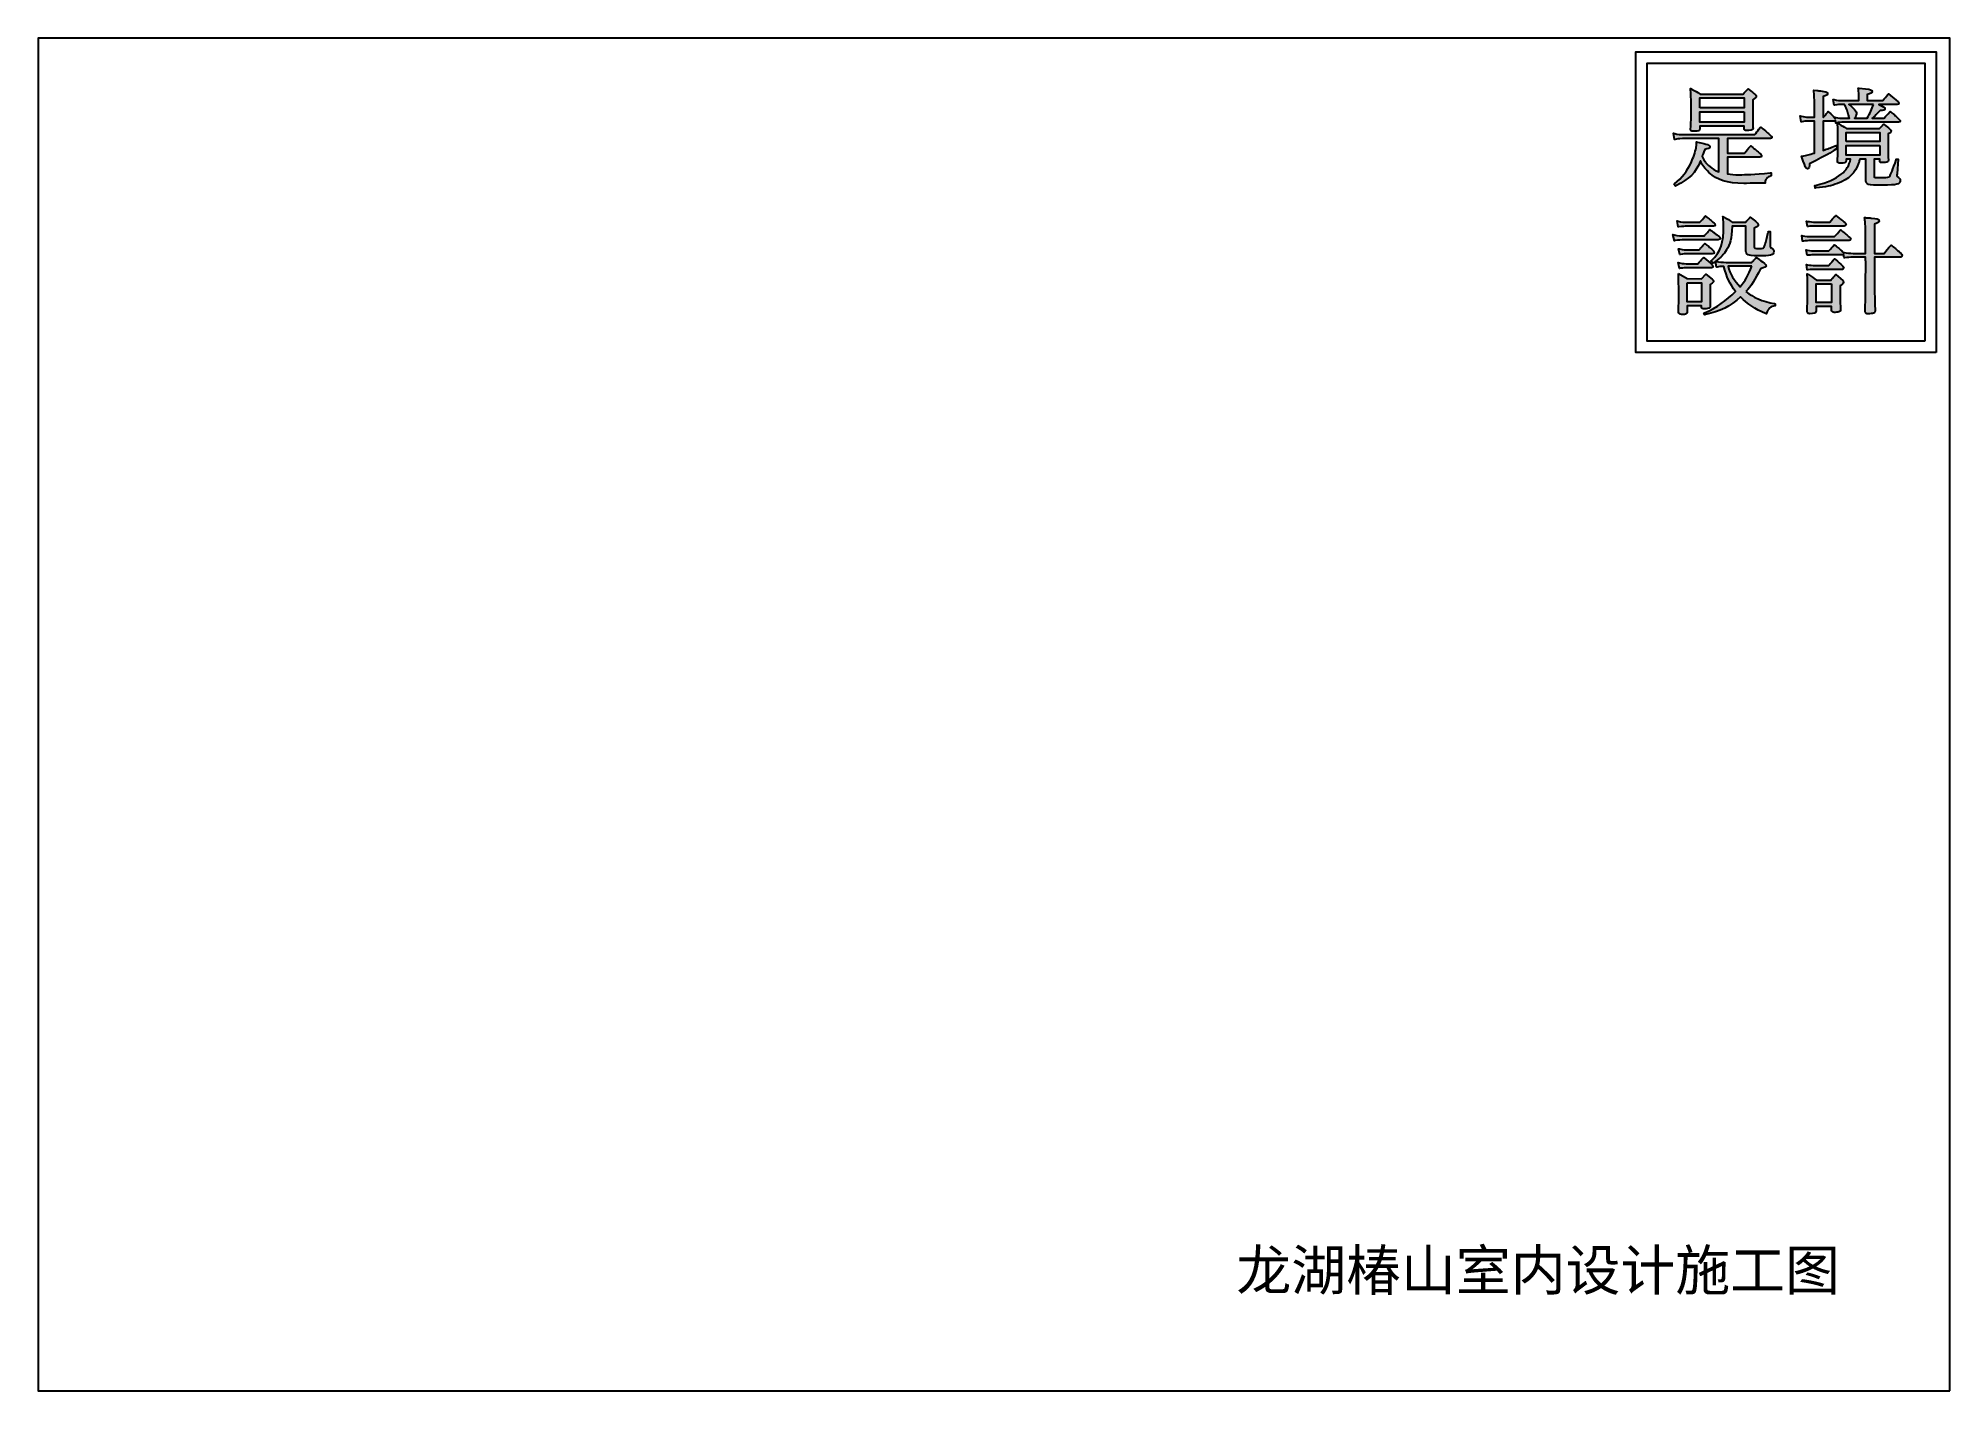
# Paper-space layout 'Layout1' of a CAD drawing. Extents: x -33 to 1767, y -6 to 331.
# Drawn here: x -32.9 to 387.1, y 13.9 to 310.9 of the extents above; entities that cross this region are included whole.
import ezdxf

# ---------------------------------------------------------------- set-up
doc = ezdxf.new("R2010")
doc.units = 0
doc.header["$LTSCALE"] = 10
doc.header["$MEASUREMENT"] = 0
doc.layers.add('E 立面标注尺寸', color=9, linetype='Continuous')
doc.layers.add('P图框', color=9, linetype='Continuous')
doc.styles.add('PDC DIM', font='PMingLiU-ExtB.ttf', dxfattribs={"width": 0.8})

psp = doc.layouts.get("Layout1")

# ---------------------------------------------------------------- texts
at = {"layer": 'E 立面标注尺寸', "insert": (206.29, 44.78), "char_height": 8.8386, "attachment_point": 1, "style": 'PDC DIM'}
psp.add_mtext('{\\fSimHei|b0|i0|c134|p49;\\W1;    龙湖椿山室内设计施工图}', dxfattribs=at)

# ---------------------------------------------------------------- hatches: boundary and pattern name
at = {"layer": 'P图框', "lineweight": -3}
h = psp.add_hatch(color=256, dxfattribs=at)
edge = h.paths.add_edge_path()
edge.add_spline(control_points=[(343.84, 291.25), (343.82, 292.06), (343.8, 293.8), (343.8, 295.99), (343.8, 295.99), (343.8, 297.35), (343.8, 297.35)], knot_values=[14, 14, 14, 14, 15, 15, 15, 16, 16, 16, 16], degree=3, periodic=0)
edge.add_spline(control_points=[(343.8, 297.35), (344.55, 297.91), (344.55, 297.92), (344.55, 298.11)], knot_values=[16, 16, 16, 16, 17, 17, 17, 17], degree=3, periodic=0)
edge.add_spline(control_points=[(344.55, 298.11), (344.55, 298.28), (344.45, 298.38), (344.25, 298.57)], knot_values=[17, 17, 17, 17, 18, 18, 18, 18], degree=3, periodic=0)
edge.add_spline(control_points=[(344.25, 298.57), (344.25, 298.57), (344.02, 298.76), (344.02, 298.76)], knot_values=[18.00001, 18.00001, 18.00001, 18.00001, 19, 19, 19, 19], degree=3, periodic=0)
edge.add_spline(control_points=[(344.02, 298.76), (343.63, 299.09), (343.41, 299.27), (342.89, 299.67)], knot_values=[19, 19, 19, 19, 20, 20, 20, 20], degree=3, periodic=0)
edge.add_spline(control_points=[(342.89, 299.67), (342.89, 299.67), (342.77, 299.77), (342.77, 299.77)], knot_values=[20.00001, 20.00001, 20.00001, 20.00001, 20.99999, 20.99999, 20.99999, 20.99999], degree=3, periodic=0)
edge.add_spline(control_points=[(342.77, 299.77), (342.77, 299.77), (342.77, 299.77), (342.77, 299.77), (342.77, 299.77), (342.52, 299.49), (342.52, 299.49)], knot_values=[20.99999, 20.99999, 20.99999, 20.99999, 21, 21, 21, 22, 22, 22, 22], degree=3, periodic=0)
edge.add_spline(control_points=[(342.52, 299.49), (342.22, 299.16), (342.06, 298.98), (341.69, 298.61), (341.69, 298.61), (332.22, 298.61), (332.22, 298.61)], knot_values=[22, 22, 22, 22, 23, 23, 23, 24, 24, 24, 24], degree=3, periodic=0)
edge.add_spline(control_points=[(332.22, 298.61), (331.48, 299.08), (331.21, 299.23), (330.51, 299.62)], knot_values=[24, 24, 24, 24, 25, 25, 25, 25], degree=3, periodic=0)
edge.add_spline(control_points=[(330.51, 299.62), (330.51, 299.62), (330.12, 299.83), (330.12, 299.83)], knot_values=[25.00001, 25.00001, 25.00001, 25.00001, 25.99999, 25.99999, 25.99999, 25.99999], degree=3, periodic=0)
edge.add_spline(control_points=[(330.12, 299.83), (330.12, 299.83), (330.14, 299.53), (330.14, 299.53)], knot_values=[26.00001, 26.00001, 26.00001, 26.00001, 27, 27, 27, 27], degree=3, periodic=0)
edge.add_spline(control_points=[(330.14, 299.53), (330.24, 297.76), (330.26, 297.27), (330.26, 295.24)], knot_values=[27, 27, 27, 27, 28, 28, 28, 28], degree=3, periodic=0)
edge.add_spline(control_points=[(330.26, 295.24), (330.26, 293.14), (330.24, 292.53), (330.16, 290.89)], knot_values=[0, 0, 0, 0, 1, 1, 1, 1], degree=3, periodic=0)
edge.add_spline(control_points=[(330.16, 290.89), (330.16, 290.89), (330.16, 290.84), (330.16, 290.84)], knot_values=[1.00001, 1.00001, 1.00001, 1.00001, 2, 2, 2, 2], degree=3, periodic=0)
edge.add_spline(control_points=[(330.16, 290.84), (330.16, 290.56), (330.33, 290.42), (330.66, 290.42)], knot_values=[2, 2, 2, 2, 3, 3, 3, 3], degree=3, periodic=0)
edge.add_spline(control_points=[(330.66, 290.42), (330.66, 290.42), (330.73, 290.42), (330.73, 290.42)], knot_values=[3.00001, 3.00001, 3.00001, 3.00001, 4, 4, 4, 4], degree=3, periodic=0)
edge.add_spline(control_points=[(330.73, 290.42), (330.77, 290.42), (330.83, 290.42), (330.89, 290.43)], knot_values=[4, 4, 4, 4, 5, 5, 5, 5], degree=3, periodic=0)
edge.add_spline(control_points=[(330.89, 290.43), (330.96, 290.44), (331.04, 290.44), (331.13, 290.44)], knot_values=[5, 5, 5, 5, 6, 6, 6, 6], degree=3, periodic=0)
edge.add_spline(control_points=[(331.13, 290.44), (331.76, 290.46), (332.14, 290.51), (332.18, 290.99)], knot_values=[6, 6, 6, 6, 7, 7, 7, 7], degree=3, periodic=0)
edge.add_spline(control_points=[(332.18, 290.99), (332.18, 290.99), (332.18, 291.54), (332.18, 291.54)], knot_values=[7.00001, 7.00001, 7.00001, 7.00001, 7.99999, 7.99999, 7.99999, 7.99999], degree=3, periodic=0)
edge.add_spline(control_points=[(332.18, 291.54), (332.18, 291.54), (334.61, 291.54), (337.04, 291.54)], knot_values=[8, 8, 8, 8, 8.5, 8.5, 8.5, 8.5], degree=3, periodic=0)
edge.add_spline(control_points=[(337.04, 291.54), (339.47, 291.54), (341.9, 291.54), (341.9, 291.54)], knot_values=[8.5, 8.5, 8.5, 8.5, 9, 9, 9, 9], degree=3, periodic=0)
edge.add_spline(control_points=[(341.9, 291.54), (341.9, 291.54), (341.9, 291.01), (341.9, 291.01)], knot_values=[9.00001, 9.00001, 9.00001, 9.00001, 10, 10, 10, 10], degree=3, periodic=0)
edge.add_spline(control_points=[(341.9, 291.01), (341.9, 290.64), (342.14, 290.58), (342.39, 290.58)], knot_values=[10, 10, 10, 10, 11, 11, 11, 11], degree=3, periodic=0)
edge.add_spline(control_points=[(342.39, 290.58), (343.23, 290.58), (343.87, 290.62), (343.87, 291.12)], knot_values=[11, 11, 11, 11, 12, 12, 12, 12], degree=3, periodic=0)
edge.add_spline(control_points=[(343.87, 291.12), (343.87, 291.16), (343.86, 291.19), (343.85, 291.21)], knot_values=[12, 12, 12, 12, 13, 13, 13, 13], degree=3, periodic=0)
h.paths.add_polyline_path([(341.9, 294.7), (341.9, 292.41), (332.18, 292.41), (332.18, 294.7)], flags=16)
h.paths.add_polyline_path([(341.9, 295.57), (332.18, 295.57), (332.18, 297.74), (341.9, 297.74)], flags=16)
h = psp.add_hatch(color=256, dxfattribs=at)
edge = h.paths.add_edge_path()
edge.add_spline(control_points=[(376.11, 292.9), (376.11, 292.9), (376.06, 292.97), (376.06, 292.97)], knot_values=[19.00001, 19.00001, 19.00001, 19.00001, 20, 20, 20, 20], degree=3, periodic=0)
edge.add_spline(control_points=[(376.06, 292.97), (375.27, 293.74), (375.01, 293.97), (374.13, 294.69)], knot_values=[20, 20, 20, 20, 21, 21, 21, 21], degree=3, periodic=0)
edge.add_spline(control_points=[(374.13, 294.69), (374.13, 294.69), (374, 294.79), (374, 294.79)], knot_values=[21.00001, 21.00001, 21.00001, 21.00001, 21.99999, 21.99999, 21.99999, 21.99999], degree=3, periodic=0)
edge.add_spline(control_points=[(374, 294.79), (374, 294.79), (374, 294.79), (374, 294.79), (374, 294.79), (373.9, 294.67), (373.9, 294.67)], knot_values=[21.99999, 21.99999, 21.99999, 21.99999, 22, 22, 22, 23, 23, 23, 23], degree=3, periodic=0)
edge.add_spline(control_points=[(373.9, 294.67), (373.35, 294.04), (373.18, 293.84), (372.69, 293.28), (372.69, 293.28), (370.04, 293.28), (370.04, 293.28)], knot_values=[23, 23, 23, 23, 24, 24, 24, 25, 25, 25, 25], degree=3, periodic=0)
edge.add_spline(control_points=[(370.04, 293.28), (370.69, 293.82), (371.04, 294.21), (371.78, 295)], knot_values=[25, 25, 25, 25, 26, 26, 26, 26], degree=3, periodic=0)
edge.add_spline(control_points=[(371.78, 295), (372.45, 295), (372.86, 295.03), (372.86, 295.38)], knot_values=[26, 26, 26, 26, 27, 27, 27, 27], degree=3, periodic=0)
edge.add_spline(control_points=[(372.86, 295.38), (372.86, 295.63), (372.64, 295.78), (371.54, 296.31), (371.54, 296.31), (375.5, 296.31), (375.5, 296.31)], knot_values=[27, 27, 27, 27, 28, 28, 28, 29, 29, 29, 29], degree=3, periodic=0)
edge.add_spline(control_points=[(375.5, 296.31), (375.77, 296.31), (375.9, 296.45), (375.9, 296.59)], knot_values=[29, 29, 29, 29, 30, 30, 30, 30], degree=3, periodic=0)
edge.add_spline(control_points=[(375.9, 296.59), (375.9, 296.72), (375.82, 296.81), (375.75, 296.88)], knot_values=[30, 30, 30, 30, 31, 31, 31, 31], degree=3, periodic=0)
edge.add_spline(control_points=[(375.75, 296.88), (375.02, 297.53), (374.71, 297.77), (374.04, 298.3)], knot_values=[31, 31, 31, 31, 32, 32, 32, 32], degree=3, periodic=0)
edge.add_spline(control_points=[(374.04, 298.3), (374.04, 298.3), (373.63, 298.62), (373.63, 298.62)], knot_values=[32.00001, 32.00001, 32.00001, 32.00001, 32.99999, 32.99999, 32.99999, 32.99999], degree=3, periodic=0)
edge.add_spline(control_points=[(373.63, 298.62), (373.63, 298.62), (373.52, 298.5), (373.52, 298.5)], knot_values=[33.00001, 33.00001, 33.00001, 33.00001, 34, 34, 34, 34], degree=3, periodic=0)
edge.add_spline(control_points=[(373.52, 298.5), (373.04, 297.93), (372.87, 297.74), (372.36, 297.18), (372.36, 297.18), (371.51, 297.18), (370.67, 297.18)], knot_values=[34, 34, 34, 34, 35, 35, 35, 35.5, 35.5, 35.5, 35.5], degree=3, periodic=0)
edge.add_spline(control_points=[(370.67, 297.18), (369.82, 297.18), (368.98, 297.18), (368.98, 297.18), (368.98, 297.18), (368.98, 298.48), (368.98, 298.48)], knot_values=[35.5, 35.5, 35.5, 35.5, 36, 36, 36, 37, 37, 37, 37], degree=3, periodic=0)
edge.add_spline(control_points=[(368.98, 298.48), (369.72, 298.72), (370.03, 298.86), (370.03, 299.17)], knot_values=[37, 37, 37, 37, 38, 38, 38, 38], degree=3, periodic=0)
edge.add_spline(control_points=[(370.03, 299.17), (370.03, 299.29), (369.9, 299.44), (369.83, 299.47)], knot_values=[38, 38, 38, 38, 39, 39, 39, 39], degree=3, periodic=0)
edge.add_spline(control_points=[(369.83, 299.47), (369.57, 299.63), (369.57, 299.63), (367.19, 299.89)], knot_values=[39, 39, 39, 39, 40, 40, 40, 40], degree=3, periodic=0)
edge.add_spline(control_points=[(367.19, 299.89), (367.19, 299.89), (366.99, 299.91), (366.99, 299.91)], knot_values=[40.00001, 40.00001, 40.00001, 40.00001, 40.99999, 40.99999, 40.99999, 40.99999], degree=3, periodic=0)
edge.add_spline(control_points=[(366.99, 299.91), (366.99, 299.91), (366.99, 299.91), (366.99, 299.91), (366.99, 299.91), (367.01, 299.71), (367.01, 299.71)], knot_values=[40.99999, 40.99999, 40.99999, 40.99999, 41, 41, 41, 42, 42, 42, 42], degree=3, periodic=0)
edge.add_spline(control_points=[(367.01, 299.71), (367.08, 298.94), (367.1, 298.63), (367.1, 298.02), (367.1, 298.02), (367.1, 297.81), (367.1, 297.6)], knot_values=[42, 42, 42, 42, 43, 43, 43, 43.5, 43.5, 43.5, 43.5], degree=3, periodic=0)
edge.add_spline(control_points=[(367.1, 297.6), (367.1, 297.39), (367.1, 297.18), (367.1, 297.18), (367.1, 297.18), (363.43, 297.18), (363.43, 297.18)], knot_values=[43.5, 43.5, 43.5, 43.5, 44, 44, 44, 45, 45, 45, 45], degree=3, periodic=0)
edge.add_spline(control_points=[(363.43, 297.18), (362.85, 297.18), (362.43, 297.23), (361.72, 297.39)], knot_values=[45, 45, 45, 45, 46, 46, 46, 46], degree=3, periodic=0)
edge.add_spline(control_points=[(361.72, 297.39), (361.72, 297.39), (361.47, 297.44), (361.47, 297.44)], knot_values=[46.00001, 46.00001, 46.00001, 46.00001, 46.99999, 46.99999, 46.99999, 46.99999], degree=3, periodic=0)
edge.add_spline(control_points=[(361.47, 297.44), (361.47, 297.44), (361.47, 297.44), (361.47, 297.44), (361.47, 297.44), (361.53, 297.12), (361.59, 296.79)], knot_values=[46.99999, 46.99999, 46.99999, 46.99999, 47, 47, 47, 47.5, 47.5, 47.5, 47.5], degree=3, periodic=0)
edge.add_spline(control_points=[(361.59, 296.79), (361.65, 296.47), (361.71, 296.14), (361.71, 296.14)], knot_values=[47.5, 47.5, 47.5, 47.5, 48, 48, 48, 48], degree=3, periodic=0)
edge.add_spline(control_points=[(361.71, 296.14), (361.71, 296.14), (361.87, 296.17), (361.87, 296.17)], knot_values=[48.00001, 48.00001, 48.00001, 48.00001, 49, 49, 49, 49], degree=3, periodic=0)
edge.add_spline(control_points=[(361.87, 296.17), (362.41, 296.27), (362.86, 296.31), (363.43, 296.31)], knot_values=[49, 49, 49, 49, 50, 50, 50, 50], degree=3, periodic=0)
edge.add_spline(control_points=[(363.43, 296.31), (363.43, 296.31), (363.96, 296.31), (363.96, 296.31)], knot_values=[50.00001, 50.00001, 50.00001, 50.00001, 50.99999, 50.99999, 50.99999, 50.99999], degree=3, periodic=0)
edge.add_spline(control_points=[(363.96, 296.31), (363.96, 296.31), (364.01, 296.21), (364.01, 296.21)], knot_values=[51.00001, 51.00001, 51.00001, 51.00001, 52, 52, 52, 52], degree=3, periodic=0)
edge.add_spline(control_points=[(364.01, 296.21), (364.49, 295.28), (364.63, 294.9), (364.89, 293.81)], knot_values=[52, 52, 52, 52, 53, 53, 53, 53], degree=3, periodic=0)
edge.add_spline(control_points=[(364.89, 293.81), (364.89, 293.81), (364.93, 293.64), (364.93, 293.64)], knot_values=[53.00001, 53.00001, 53.00001, 53.00001, 54, 54, 54, 54], degree=3, periodic=0)
edge.add_spline(control_points=[(364.93, 293.64), (364.98, 293.47), (365.01, 293.36), (365.04, 293.28), (365.04, 293.28), (363.88, 293.28), (363.88, 293.28)], knot_values=[54, 54, 54, 54, 55, 55, 55, 56, 56, 56, 56], degree=3, periodic=0)
edge.add_spline(control_points=[(363.88, 293.28), (363.16, 293.28), (362.71, 293.32), (362.09, 293.46)], knot_values=[56, 56, 56, 56, 57, 57, 57, 57], degree=3, periodic=0)
edge.add_spline(control_points=[(362.09, 293.46), (362.09, 293.46), (361.85, 293.51), (361.85, 293.51)], knot_values=[57.00001, 57.00001, 57.00001, 57.00001, 57.99999, 57.99999, 57.99999, 57.99999], degree=3, periodic=0)
edge.add_spline(control_points=[(361.85, 293.51), (361.85, 293.51), (361.85, 293.51), (361.85, 293.51), (361.85, 293.51), (361.9, 293.22), (361.9, 293.22)], knot_values=[57.99999, 57.99999, 57.99999, 57.99999, 58, 58, 58, 59, 59, 59, 59], degree=3, periodic=0)
edge.add_spline(control_points=[(361.9, 293.22), (361.32, 293.89), (361.16, 294.08), (360.53, 294.66)], knot_values=[59, 59, 59, 59, 60, 60, 60, 60], degree=3, periodic=0)
edge.add_spline(control_points=[(360.53, 294.66), (360.53, 294.66), (360.4, 294.78), (360.4, 294.78)], knot_values=[60.00001, 60.00001, 60.00001, 60.00001, 60.99999, 60.99999, 60.99999, 60.99999], degree=3, periodic=0)
edge.add_spline(control_points=[(360.4, 294.78), (360.4, 294.78), (360.4, 294.78), (360.4, 294.78), (360.4, 294.78), (360.29, 294.64), (360.29, 294.64)], knot_values=[60.99999, 60.99999, 60.99999, 60.99999, 61, 61, 61, 62, 62, 62, 62], degree=3, periodic=0)
edge.add_spline(control_points=[(360.29, 294.64), (359.9, 294.14), (359.76, 293.97), (359.38, 293.53)], knot_values=[62, 62, 62, 62, 63, 63, 63, 63], degree=3, periodic=0)
edge.add_spline(control_points=[(359.38, 293.53), (359.38, 293.53), (359.25, 293.53), (359.25, 293.53)], knot_values=[63.00001, 63.00001, 63.00001, 63.00001, 63.99999, 63.99999, 63.99999, 63.99999], degree=3, periodic=0)
edge.add_spline(control_points=[(359.25, 293.53), (359.25, 293.53), (359.25, 293.53), (359.25, 293.53), (359.25, 293.53), (359.25, 298.08), (359.25, 298.08)], knot_values=[63.99999, 63.99999, 63.99999, 63.99999, 64, 64, 64, 65, 65, 65, 65], degree=3, periodic=0)
edge.add_spline(control_points=[(359.25, 298.08), (359.9, 298.26), (360.26, 298.42), (360.26, 298.72)], knot_values=[65, 65, 65, 65, 66, 66, 66, 66], degree=3, periodic=0)
edge.add_spline(control_points=[(360.26, 298.72), (360.26, 299.11), (359.8, 299.17), (358.67, 299.28)], knot_values=[66, 66, 66, 66, 67, 67, 67, 67], degree=3, periodic=0)
edge.add_spline(control_points=[(358.67, 299.28), (358.48, 299.31), (358.23, 299.35), (357.92, 299.38), (357.92, 299.38), (357.75, 299.41), (357.57, 299.43)], knot_values=[67, 67, 67, 67, 68, 68, 68, 68.5, 68.5, 68.5, 68.5], degree=3, periodic=0)
edge.add_spline(control_points=[(357.57, 299.43), (357.4, 299.45), (357.22, 299.47), (357.22, 299.47)], knot_values=[68.5, 68.5, 68.5, 68.5, 69, 69, 69, 69], degree=3, periodic=0)
edge.add_spline(control_points=[(357.22, 299.47), (357.22, 299.47), (357.24, 299.27), (357.24, 299.27)], knot_values=[69.00001, 69.00001, 69.00001, 69.00001, 70, 70, 70, 70], degree=3, periodic=0)
edge.add_spline(control_points=[(357.24, 299.27), (357.33, 298.12), (357.35, 297.52), (357.35, 296.59), (357.35, 296.59), (357.35, 295.83), (357.35, 295.06)], knot_values=[70, 70, 70, 70, 71, 71, 71, 71.5, 71.5, 71.5, 71.5], degree=3, periodic=0)
edge.add_spline(control_points=[(357.35, 295.06), (357.35, 294.3), (357.35, 293.53), (357.35, 293.53), (357.35, 293.53), (355.93, 293.53), (355.93, 293.53)], knot_values=[71.5, 71.5, 71.5, 71.5, 72, 72, 72, 73, 73, 73, 73], degree=3, periodic=0)
edge.add_spline(control_points=[(355.93, 293.53), (355.53, 293.53), (355.05, 293.6), (354.47, 293.74)], knot_values=[73, 73, 73, 73, 74, 74, 74, 74], degree=3, periodic=0)
edge.add_spline(control_points=[(354.47, 293.74), (354.47, 293.74), (354.23, 293.8), (354.23, 293.8)], knot_values=[74.00001, 74.00001, 74.00001, 74.00001, 74.99999, 74.99999, 74.99999, 74.99999], degree=3, periodic=0)
edge.add_spline(control_points=[(354.23, 293.8), (354.23, 293.8), (354.23, 293.8), (354.23, 293.8), (354.23, 293.8), (354.28, 293.47), (354.33, 293.14)], knot_values=[74.99999, 74.99999, 74.99999, 74.99999, 75, 75, 75, 75.5, 75.5, 75.5, 75.5], degree=3, periodic=0)
edge.add_spline(control_points=[(354.33, 293.14), (354.39, 292.82), (354.44, 292.49), (354.44, 292.49)], knot_values=[75.5, 75.5, 75.5, 75.5, 76, 76, 76, 76], degree=3, periodic=0)
edge.add_spline(control_points=[(354.44, 292.49), (354.44, 292.49), (354.61, 292.53), (354.61, 292.53)], knot_values=[76.00001, 76.00001, 76.00001, 76.00001, 77, 77, 77, 77], degree=3, periodic=0)
edge.add_spline(control_points=[(354.61, 292.53), (355.03, 292.62), (355.44, 292.66), (355.93, 292.66), (355.93, 292.66), (356.29, 292.66), (356.64, 292.66)], knot_values=[77, 77, 77, 77, 78, 78, 78, 78.5, 78.5, 78.5, 78.5], degree=3, periodic=0)
edge.add_spline(control_points=[(356.64, 292.66), (357, 292.66), (357.35, 292.66), (357.35, 292.66), (357.35, 292.66), (357.35, 285.64), (357.35, 285.64)], knot_values=[78.5, 78.5, 78.5, 78.5, 79, 79, 79, 80, 80, 80, 80], degree=3, periodic=0)
edge.add_spline(control_points=[(357.35, 285.64), (356.2, 285.31), (355.67, 285.2), (354.7, 285)], knot_values=[80, 80, 80, 80, 81, 81, 81, 81], degree=3, periodic=0)
edge.add_spline(control_points=[(354.7, 285), (354.7, 285), (354.52, 284.96), (354.52, 284.96)], knot_values=[0.00001, 0.00001, 0.00001, 0.00001, 0.99999, 0.99999, 0.99999, 0.99999], degree=3, periodic=0)
edge.add_spline(control_points=[(354.52, 284.96), (354.52, 284.96), (354.52, 284.96), (354.52, 284.96), (354.52, 284.96), (354.58, 284.78), (354.58, 284.78)], knot_values=[0.99999, 0.99999, 0.99999, 0.99999, 1, 1, 1, 2, 2, 2, 2], degree=3, periodic=0)
edge.add_spline(control_points=[(354.58, 284.78), (355.04, 283.44), (355.35, 282.61), (355.39, 282.53)], knot_values=[2, 2, 2, 2, 3, 3, 3, 3], degree=3, periodic=0)
edge.add_spline(control_points=[(355.39, 282.53), (355.44, 282.45), (355.58, 282.19), (355.81, 282.19)], knot_values=[3, 3, 3, 3, 4, 4, 4, 4], degree=3, periodic=0)
edge.add_spline(control_points=[(355.81, 282.19), (356.22, 282.19), (356.28, 282.69), (356.3, 283.31)], knot_values=[4, 4, 4, 4, 5, 5, 5, 5], degree=3, periodic=0)
edge.add_spline(control_points=[(356.3, 283.31), (360.54, 285.47), (360.61, 285.52), (362.18, 286.61)], knot_values=[5, 5, 5, 5, 6, 6, 6, 6], degree=3, periodic=0)
edge.add_spline(control_points=[(362.18, 286.61), (362.18, 286.61), (362.33, 286.71), (362.33, 286.71)], knot_values=[6.00001, 6.00001, 6.00001, 6.00001, 6.99999, 6.99999, 6.99999, 6.99999], degree=3, periodic=0)
edge.add_spline(control_points=[(362.33, 286.71), (362.33, 286.71), (362.33, 286.71), (362.33, 286.71), (362.33, 286.71), (362.1, 287.3), (362.1, 287.3)], knot_values=[6.99999, 6.99999, 6.99999, 6.99999, 7, 7, 7, 7.99999, 7.99999, 7.99999, 7.99999], degree=3, periodic=0)
edge.add_spline(control_points=[(362.1, 287.3), (362.1, 287.3), (361.95, 287.23), (361.95, 287.23)], knot_values=[8.00001, 8.00001, 8.00001, 8.00001, 9, 9, 9, 9], degree=3, periodic=0)
edge.add_spline(control_points=[(361.95, 287.23), (360.77, 286.77), (360.34, 286.6), (359.25, 286.24), (359.25, 286.24), (359.25, 287.84), (359.25, 289.45)], knot_values=[9, 9, 9, 9, 10, 10, 10, 10.5, 10.5, 10.5, 10.5], degree=3, periodic=0)
edge.add_spline(control_points=[(359.25, 289.45), (359.25, 291.06), (359.25, 292.66), (359.25, 292.66), (359.25, 292.66), (361.66, 292.66), (361.66, 292.66)], knot_values=[10.5, 10.5, 10.5, 10.5, 11, 11, 11, 12, 12, 12, 12], degree=3, periodic=0)
edge.add_spline(control_points=[(361.66, 292.66), (361.79, 292.66), (361.9, 292.71), (361.97, 292.78)], knot_values=[12, 12, 12, 12, 13, 13, 13, 13], degree=3, periodic=0)
edge.add_spline(control_points=[(361.97, 292.78), (361.97, 292.78), (362.06, 292.24), (362.06, 292.24)], knot_values=[13.00001, 13.00001, 13.00001, 13.00001, 13.99999, 13.99999, 13.99999, 13.99999], degree=3, periodic=0)
edge.add_spline(control_points=[(362.06, 292.24), (362.06, 292.24), (362.22, 292.27), (362.22, 292.27)], knot_values=[14.00001, 14.00001, 14.00001, 14.00001, 15, 15, 15, 15], degree=3, periodic=0)
edge.add_spline(control_points=[(362.22, 292.27), (362.74, 292.36), (363.15, 292.41), (363.88, 292.41), (363.88, 292.41), (375.85, 292.41), (375.85, 292.41)], knot_values=[15, 15, 15, 15, 16, 16, 16, 17, 17, 17, 17], degree=3, periodic=0)
edge.add_spline(control_points=[(375.85, 292.41), (376.11, 292.41), (376.22, 292.54), (376.22, 292.67)], knot_values=[17, 17, 17, 17, 18, 18, 18, 18], degree=3, periodic=0)
edge.add_spline(control_points=[(376.22, 292.67), (376.22, 292.76), (376.17, 292.83), (376.11, 292.9)], knot_values=[18, 18, 18, 18, 19, 19, 19, 19], degree=3, periodic=0)
edge = h.paths.add_edge_path(flags=16)
edge.add_spline(control_points=[(370.3, 296.31), (370.02, 295.38), (369.58, 294.39), (368.97, 293.28), (368.97, 293.28), (366.18, 293.28), (366.18, 293.28)], knot_values=[0, 0, 0, 0, 1, 1, 1, 2, 2, 2, 2], degree=3, periodic=0)
edge.add_spline(control_points=[(366.18, 293.28), (366.43, 293.57), (366.59, 293.94), (366.59, 294.26)], knot_values=[2, 2, 2, 2, 3, 3, 3, 3], degree=3, periodic=0)
edge.add_spline(control_points=[(366.59, 294.26), (366.59, 294.83), (366.09, 295.46), (364.92, 296.31), (364.92, 296.31), (366.26, 296.31), (367.61, 296.31)], knot_values=[3, 3, 3, 3, 4, 4, 4, 4.5, 4.5, 4.5, 4.5], degree=3, periodic=0)
edge.add_spline(control_points=[(367.61, 296.31), (368.95, 296.31), (370.3, 296.31), (370.3, 296.31)], knot_values=[4.5, 4.5, 4.5, 4.5, 5, 5, 5, 5], degree=3, periodic=0)
h = psp.add_hatch(color=256, dxfattribs=at)
edge = h.paths.add_edge_path()
edge.add_spline(control_points=[(340.13, 285.61), (339.21, 285.61), (338.28, 285.61), (338.28, 285.61), (338.28, 285.61), (338.28, 286.42), (338.28, 287.22)], knot_values=[39.5, 39.5, 39.5, 39.5, 40, 40, 40, 40.5, 40.5, 40.5, 40.5], degree=3, periodic=0)
edge.add_spline(control_points=[(338.28, 287.22), (338.28, 288.03), (338.28, 288.83), (338.28, 288.83), (338.28, 288.83), (347.68, 288.83), (347.68, 288.83)], knot_values=[40.5, 40.5, 40.5, 40.5, 41, 41, 41, 42, 42, 42, 42], degree=3, periodic=0)
edge.add_spline(control_points=[(347.68, 288.83), (347.82, 288.83), (348.01, 288.96), (348.01, 289.11)], knot_values=[42, 42, 42, 42, 43, 43, 43, 43], degree=3, periodic=0)
edge.add_spline(control_points=[(348.01, 289.11), (348.01, 289.21), (347.97, 289.29), (347.88, 289.38)], knot_values=[43, 43, 43, 43, 44, 44, 44, 44], degree=3, periodic=0)
edge.add_spline(control_points=[(347.88, 289.38), (346.98, 290.21), (346.71, 290.44), (345.7, 291.25)], knot_values=[44, 44, 44, 44, 45, 45, 45, 45], degree=3, periodic=0)
edge.add_spline(control_points=[(345.7, 291.25), (345.7, 291.25), (345.57, 291.36), (345.57, 291.36)], knot_values=[45.00001, 45.00001, 45.00001, 45.00001, 45.99999, 45.99999, 45.99999, 45.99999], degree=3, periodic=0)
edge.add_spline(control_points=[(345.57, 291.36), (345.57, 291.36), (345.57, 291.36), (345.57, 291.36), (345.57, 291.36), (345.47, 291.23), (345.47, 291.23)], knot_values=[45.99999, 45.99999, 45.99999, 45.99999, 46, 46, 46, 47, 47, 47, 47], degree=3, periodic=0)
edge.add_spline(control_points=[(345.47, 291.23), (345.01, 290.67), (344.81, 290.43), (344.45, 289.97)], knot_values=[47, 47, 47, 47, 48, 48, 48, 48], degree=3, periodic=0)
edge.add_spline(control_points=[(344.45, 289.97), (344.45, 289.97), (344.23, 289.7), (344.23, 289.7)], knot_values=[48.00001, 48.00001, 48.00001, 48.00001, 48.99999, 48.99999, 48.99999, 48.99999], degree=3, periodic=0)
edge.add_spline(control_points=[(344.23, 289.7), (344.23, 289.7), (329.3, 289.7), (329.3, 289.7)], knot_values=[49, 49, 49, 49, 50, 50, 50, 50], degree=3, periodic=0)
edge.add_spline(control_points=[(329.3, 289.7), (327.54, 289.7), (327.43, 289.7), (326.66, 289.93), (326.66, 289.93), (326.63, 289.94), (326.58, 289.95)], knot_values=[50, 50, 50, 50, 51, 51, 51, 51.375023, 51.375023, 51.375023, 51.375023], degree=3, periodic=0)
edge.add_spline(control_points=[(326.58, 289.95), (326.54, 289.96), (326.48, 289.98), (326.45, 289.99)], knot_values=[51.375023, 51.375023, 51.375023, 51.375023, 51.750015, 51.750015, 51.750015, 51.750015], degree=3, periodic=0)
edge.add_spline(control_points=[(326.41, 290), (326.41, 290), (326.41, 290), (326.41, 290), (326.41, 290), (326.41, 290), (326.41, 290)], knot_values=[51.999033, 51.999033, 51.999033, 51.999033, 52, 52, 52, 52.001231, 52.001231, 52.001231, 52.001231], degree=3, periodic=0)
edge.add_spline(control_points=[(326.41, 290), (326.41, 290), (326.41, 290), (326.41, 290)], knot_values=[52.001231, 52.001231, 52.001231, 52.001231, 52.001963, 52.001963, 52.001963, 52.001963], degree=3, periodic=0)
edge.add_spline(control_points=[(326.41, 290), (326.41, 290), (326.41, 290), (326.41, 290)], knot_values=[52.001963, 52.001963, 52.001963, 52.001963, 52.004893, 52.004893, 52.004893, 52.004893], degree=3, periodic=0)
edge.add_spline(control_points=[(326.41, 290), (326.41, 290), (326.41, 290), (326.41, 290)], knot_values=[52.004893, 52.004893, 52.004893, 52.004893, 52.007822, 52.007822, 52.007822, 52.007822], degree=3, periodic=0)
edge.add_spline(control_points=[(326.41, 290), (326.41, 290), (326.41, 290), (326.41, 290)], knot_values=[52.007822, 52.007822, 52.007822, 52.007822, 52.019541, 52.019541, 52.019541, 52.019541], degree=3, periodic=0)
edge.add_spline(control_points=[(326.41, 290), (326.41, 290), (326.41, 290), (326.41, 290)], knot_values=[52.019541, 52.019541, 52.019541, 52.019541, 52.031259, 52.031259, 52.031259, 52.031259], degree=3, periodic=0)
edge.add_spline(control_points=[(326.41, 290), (326.41, 289.99), (326.41, 289.99), (326.41, 289.98)], knot_values=[52.031259, 52.031259, 52.031259, 52.031259, 52.078133, 52.078133, 52.078133, 52.078133], degree=3, periodic=0)
edge.add_spline(control_points=[(326.41, 289.98), (326.42, 289.97), (326.42, 289.96), (326.42, 289.94)], knot_values=[52.078133, 52.078133, 52.078133, 52.078133, 52.125008, 52.125008, 52.125008, 52.125008], degree=3, periodic=0)
edge.add_spline(control_points=[(326.42, 289.94), (326.43, 289.88), (326.44, 289.79), (326.46, 289.68)], knot_values=[52.125008, 52.125008, 52.125008, 52.125008, 52.312504, 52.312504, 52.312504, 52.312504], degree=3, periodic=0)
edge.add_spline(control_points=[(326.46, 289.68), (326.47, 289.57), (326.49, 289.44), (326.51, 289.31)], knot_values=[52.312504, 52.312504, 52.312504, 52.312504, 52.5, 52.5, 52.5, 52.5], degree=3, periodic=0)
edge.add_spline(control_points=[(326.51, 289.31), (326.53, 289.17), (326.55, 289.04), (326.57, 288.93)], knot_values=[52.5, 52.5, 52.5, 52.5, 52.687496, 52.687496, 52.687496, 52.687496], degree=3, periodic=0)
edge.add_spline(control_points=[(326.57, 288.93), (326.58, 288.82), (326.6, 288.73), (326.61, 288.67)], knot_values=[52.687496, 52.687496, 52.687496, 52.687496, 52.874992, 52.874992, 52.874992, 52.874992], degree=3, periodic=0)
edge.add_spline(control_points=[(326.61, 288.67), (326.61, 288.65), (326.61, 288.64), (326.61, 288.63)], knot_values=[52.874992, 52.874992, 52.874992, 52.874992, 52.921867, 52.921867, 52.921867, 52.921867], degree=3, periodic=0)
edge.add_spline(control_points=[(326.61, 288.61), (326.61, 288.61), (326.61, 288.61), (326.61, 288.61), (326.61, 288.61), (326.61, 288.61), (326.61, 288.61)], knot_values=[52.999502, 52.999502, 52.999502, 52.999502, 53, 53, 53, 53.002431, 53.002431, 53.002431, 53.002431], degree=3, periodic=0)
edge.add_spline(control_points=[(326.61, 288.61), (326.61, 288.61), (326.61, 288.61), (326.61, 288.61)], knot_values=[53.002431, 53.002431, 53.002431, 53.002431, 53.003896, 53.003896, 53.003896, 53.003896], degree=3, periodic=0)
edge.add_spline(control_points=[(326.61, 288.61), (326.61, 288.61), (326.61, 288.61), (326.61, 288.61)], knot_values=[53.003896, 53.003896, 53.003896, 53.003896, 53.009755, 53.009755, 53.009755, 53.009755], degree=3, periodic=0)
edge.add_spline(control_points=[(326.61, 288.61), (326.61, 288.61), (326.61, 288.61), (326.61, 288.61)], knot_values=[53.009755, 53.009755, 53.009755, 53.009755, 53.015615, 53.015615, 53.015615, 53.015615], degree=3, periodic=0)
edge.add_spline(control_points=[(326.61, 288.61), (326.62, 288.61), (326.62, 288.61), (326.62, 288.61)], knot_values=[53.015615, 53.015615, 53.015615, 53.015615, 53.039052, 53.039052, 53.039052, 53.039052], degree=3, periodic=0)
edge.add_spline(control_points=[(326.62, 288.61), (326.62, 288.61), (326.62, 288.61), (326.62, 288.61)], knot_values=[53.039052, 53.039052, 53.039052, 53.039052, 53.062489, 53.062489, 53.062489, 53.062489], degree=3, periodic=0)
edge.add_spline(control_points=[(326.62, 288.61), (326.62, 288.61), (326.62, 288.61), (326.63, 288.61)], knot_values=[53.062489, 53.062489, 53.062489, 53.062489, 53.156237, 53.156237, 53.156237, 53.156237], degree=3, periodic=0)
edge.add_spline(control_points=[(326.63, 288.61), (326.63, 288.61), (326.64, 288.61), (326.64, 288.61)], knot_values=[53.156237, 53.156237, 53.156237, 53.156237, 53.249985, 53.249985, 53.249985, 53.249985], degree=3, periodic=0)
edge.add_spline(control_points=[(326.64, 288.61), (326.67, 288.62), (326.7, 288.63), (326.73, 288.64)], knot_values=[53.249985, 53.249985, 53.249985, 53.249985, 53.624977, 53.624977, 53.624977, 53.624977], degree=3, periodic=0)
edge.add_spline(control_points=[(326.73, 288.64), (326.77, 288.64), (326.79, 288.65), (326.79, 288.65)], knot_values=[53.624977, 53.624977, 53.624977, 53.624977, 54, 54, 54, 54], degree=3, periodic=0)
edge.add_spline(control_points=[(326.79, 288.65), (327.61, 288.83), (327.74, 288.83), (329.3, 288.83), (329.3, 288.83), (331.07, 288.83), (332.83, 288.83)], knot_values=[0, 0, 0, 0, 1, 1, 1, 1.5, 1.5, 1.5, 1.5], degree=3, periodic=0)
edge.add_spline(control_points=[(332.83, 288.83), (334.59, 288.83), (336.36, 288.83), (336.36, 288.83), (336.36, 288.83), (336.36, 281.52), (336.36, 281.52)], knot_values=[1.5, 1.5, 1.5, 1.5, 2, 2, 2, 3, 3, 3, 3], degree=3, periodic=0)
edge.add_spline(control_points=[(336.36, 281.52), (335.54, 281.84), (334.93, 282.19), (334.34, 282.67)], knot_values=[3, 3, 3, 3, 4, 4, 4, 4], degree=3, periodic=0)
edge.add_spline(control_points=[(334.34, 282.67), (333.59, 283.29), (333.27, 283.75), (332.69, 284.87)], knot_values=[4, 4, 4, 4, 5, 5, 5, 5], degree=3, periodic=0)
edge.add_spline(control_points=[(332.69, 284.87), (332.83, 285.27), (332.95, 285.6), (333.24, 286.44)], knot_values=[5, 5, 5, 5, 6, 6, 6, 6], degree=3, periodic=0)
edge.add_spline(control_points=[(333.24, 286.44), (333.99, 286.58), (334.38, 286.71), (334.38, 287.01)], knot_values=[6, 6, 6, 6, 7, 7, 7, 7], degree=3, periodic=0)
edge.add_spline(control_points=[(334.38, 287.01), (334.38, 287.4), (333.89, 287.58), (331.65, 288.04)], knot_values=[7, 7, 7, 7, 8, 8, 8, 8], degree=3, periodic=0)
edge.add_spline(control_points=[(331.65, 288.04), (331.65, 288.04), (331.45, 288.08), (331.45, 288.08)], knot_values=[8.00001, 8.00001, 8.00001, 8.00001, 8.99999, 8.99999, 8.99999, 8.99999], degree=3, periodic=0)
edge.add_spline(control_points=[(331.45, 288.08), (331.45, 288.08), (331.45, 288.08), (331.45, 288.08), (331.45, 288.08), (331.45, 287.87), (331.45, 287.87)], knot_values=[8.99999, 8.99999, 8.99999, 8.99999, 9, 9, 9, 10, 10, 10, 10], degree=3, periodic=0)
edge.add_spline(control_points=[(331.45, 287.87), (331.45, 287.38), (331.43, 287.13), (331.36, 286.83)], knot_values=[10, 10, 10, 10, 11, 11, 11, 11], degree=3, periodic=0)
edge.add_spline(control_points=[(331.36, 286.83), (331.16, 285.84), (330.74, 284.57), (330.25, 283.53)], knot_values=[11, 11, 11, 11, 12, 12, 12, 12], degree=3, periodic=0)
edge.add_spline(control_points=[(330.25, 283.53), (329.35, 281.7), (328.27, 280.3), (326.64, 278.86)], knot_values=[12, 12, 12, 12, 13, 13, 13, 13], degree=3, periodic=0)
edge.add_spline(control_points=[(326.64, 278.86), (326.64, 278.86), (326.52, 278.75), (326.52, 278.75)], knot_values=[13.00001, 13.00001, 13.00001, 13.00001, 13.99999, 13.99999, 13.99999, 13.99999], degree=3, periodic=0)
edge.add_spline(control_points=[(326.52, 278.75), (326.52, 278.75), (326.52, 278.75), (326.52, 278.75), (326.52, 278.75), (326.82, 278.36), (326.82, 278.36)], knot_values=[13.99999, 13.99999, 13.99999, 13.99999, 14, 14, 14, 14.99999, 14.99999, 14.99999, 14.99999], degree=3, periodic=0)
edge.add_spline(control_points=[(326.82, 278.36), (326.82, 278.36), (326.94, 278.44), (326.94, 278.44)], knot_values=[15.00001, 15.00001, 15.00001, 15.00001, 16, 16, 16, 16], degree=3, periodic=0)
edge.add_spline(control_points=[(326.94, 278.44), (329.94, 280.19), (331.18, 281.02), (332.29, 283.95)], knot_values=[16, 16, 16, 16, 17, 17, 17, 17], degree=3, periodic=0)
edge.add_spline(control_points=[(332.29, 283.95), (332.76, 282.91), (333.25, 282.25), (334.17, 281.4)], knot_values=[17, 17, 17, 17, 18, 18, 18, 18], degree=3, periodic=0)
edge.add_spline(control_points=[(334.17, 281.4), (335.95, 279.69), (338.17, 278.99), (341.83, 278.99)], knot_values=[18, 18, 18, 18, 19, 19, 19, 19], degree=3, periodic=0)
edge.add_spline(control_points=[(341.83, 278.99), (341.83, 278.99), (342.42, 278.99), (342.42, 278.99)], knot_values=[19.00001, 19.00001, 19.00001, 19.00001, 20, 20, 20, 20], degree=3, periodic=0)
edge.add_spline(control_points=[(342.42, 278.99), (344.99, 279.06), (344.99, 279.06), (346.37, 279.06)], knot_values=[20, 20, 20, 20, 21, 21, 21, 21], degree=3, periodic=0)
edge.add_spline(control_points=[(346.37, 279.06), (346.37, 279.06), (346.53, 279.06), (346.53, 279.06)], knot_values=[21.00001, 21.00001, 21.00001, 21.00001, 21.99999, 21.99999, 21.99999, 21.99999], degree=3, periodic=0)
edge.add_spline(control_points=[(346.53, 279.06), (346.53, 279.06), (346.53, 279.06), (346.53, 279.06), (346.53, 279.06), (346.53, 279.23), (346.53, 279.23)], knot_values=[21.99999, 21.99999, 21.99999, 21.99999, 22, 22, 22, 23, 23, 23, 23], degree=3, periodic=0)
edge.add_spline(control_points=[(346.53, 279.23), (346.53, 279.63), (346.58, 279.75), (346.89, 280.09)], knot_values=[23, 23, 23, 23, 24, 24, 24, 24], degree=3, periodic=0)
edge.add_spline(control_points=[(346.89, 280.09), (347.14, 280.37), (347.31, 280.48), (347.73, 280.64)], knot_values=[24, 24, 24, 24, 25, 25, 25, 25], degree=3, periodic=0)
edge.add_spline(control_points=[(347.73, 280.64), (347.73, 280.64), (347.84, 280.68), (347.84, 280.68)], knot_values=[25.00001, 25.00001, 25.00001, 25.00001, 25.99999, 25.99999, 25.99999, 25.99999], degree=3, periodic=0)
edge.add_spline(control_points=[(347.84, 280.68), (347.84, 280.68), (347.84, 280.68), (347.84, 280.68), (347.84, 280.68), (347.84, 281.3), (347.84, 281.3)], knot_values=[25.99999, 25.99999, 25.99999, 25.99999, 26, 26, 26, 26.99999, 26.99999, 26.99999, 26.99999], degree=3, periodic=0)
edge.add_spline(control_points=[(347.84, 281.3), (347.84, 281.3), (347.66, 281.28), (347.66, 281.28)], knot_values=[27.00001, 27.00001, 27.00001, 27.00001, 28, 28, 28, 28], degree=3, periodic=0)
edge.add_spline(control_points=[(347.66, 281.28), (343.95, 280.99), (342.23, 280.89), (340.83, 280.89)], knot_values=[28, 28, 28, 28, 29, 29, 29, 29], degree=3, periodic=0)
edge.add_spline(control_points=[(340.83, 280.89), (339.77, 280.89), (339.02, 280.94), (338.28, 281.05), (338.28, 281.05), (338.28, 281.97), (338.28, 282.89)], knot_values=[29, 29, 29, 29, 30, 30, 30, 30.5, 30.5, 30.5, 30.5], degree=3, periodic=0)
edge.add_spline(control_points=[(338.28, 282.89), (338.28, 283.82), (338.28, 284.74), (338.28, 284.74), (338.28, 284.74), (345.36, 284.74), (345.36, 284.74)], knot_values=[30.5, 30.5, 30.5, 30.5, 31, 31, 31, 32, 32, 32, 32], degree=3, periodic=0)
edge.add_spline(control_points=[(345.36, 284.74), (345.66, 284.74), (345.76, 284.9), (345.76, 285.05)], knot_values=[32, 32, 32, 32, 33, 33, 33, 33], degree=3, periodic=0)
edge.add_spline(control_points=[(345.76, 285.05), (345.76, 285.14), (345.71, 285.24), (345.57, 285.38)], knot_values=[33, 33, 33, 33, 34, 34, 34, 34], degree=3, periodic=0)
edge.add_spline(control_points=[(345.57, 285.38), (344.68, 286.17), (344.4, 286.4), (343.48, 287.14)], knot_values=[34, 34, 34, 34, 35, 35, 35, 35], degree=3, periodic=0)
edge.add_spline(control_points=[(343.48, 287.14), (343.48, 287.14), (343.36, 287.24), (343.36, 287.24)], knot_values=[35.00001, 35.00001, 35.00001, 35.00001, 35.99999, 35.99999, 35.99999, 35.99999], degree=3, periodic=0)
edge.add_spline(control_points=[(343.36, 287.24), (343.36, 287.24), (343.36, 287.24), (343.36, 287.24), (343.36, 287.24), (343.25, 287.12), (343.25, 287.12)], knot_values=[35.99999, 35.99999, 35.99999, 35.99999, 36, 36, 36, 37, 37, 37, 37], degree=3, periodic=0)
edge.add_spline(control_points=[(343.25, 287.12), (342.7, 286.51), (342.52, 286.28), (342.04, 285.68)], knot_values=[37, 37, 37, 37, 38, 38, 38, 38], degree=3, periodic=0)
edge.add_spline(control_points=[(342.04, 285.68), (342.04, 285.68), (341.99, 285.61), (341.99, 285.61)], knot_values=[38.00001, 38.00001, 38.00001, 38.00001, 38.99999, 38.99999, 38.99999, 38.99999], degree=3, periodic=0)
edge.add_spline(control_points=[(341.99, 285.61), (341.99, 285.61), (341.99, 285.61), (341.99, 285.61), (341.99, 285.61), (341.06, 285.61), (340.13, 285.61)], knot_values=[38.99999, 38.99999, 38.99999, 38.99999, 39, 39, 39, 39.5, 39.5, 39.5, 39.5], degree=3, periodic=0)
h = psp.add_hatch(color=256, dxfattribs=at)
edge = h.paths.add_edge_path()
edge.add_spline(control_points=[(370.56, 280.33), (370.47, 280.34), (370.45, 280.34), (370.45, 280.65), (370.45, 280.65), (370.45, 281.57), (370.45, 282.49)], knot_values=[11, 11, 11, 11, 12, 12, 12, 12.5, 12.5, 12.5, 12.5], degree=3, periodic=0)
edge.add_spline(control_points=[(370.45, 282.49), (370.45, 283.4), (370.45, 284.32), (370.45, 284.32), (370.45, 284.32), (370.76, 284.32), (371.08, 284.32)], knot_values=[12.5, 12.5, 12.5, 12.5, 13, 13, 13, 13.5, 13.5, 13.5, 13.5], degree=3, periodic=0)
edge.add_spline(control_points=[(371.08, 284.32), (371.39, 284.32), (371.71, 284.32), (371.71, 284.32)], knot_values=[13.5, 13.5, 13.5, 13.5, 14, 14, 14, 14], degree=3, periodic=0)
edge.add_spline(control_points=[(371.71, 284.32), (371.71, 284.32), (371.71, 283.92), (371.71, 283.92)], knot_values=[14.00001, 14.00001, 14.00001, 14.00001, 15, 15, 15, 15], degree=3, periodic=0)
edge.add_spline(control_points=[(371.71, 283.92), (371.71, 283.55), (371.97, 283.55), (372.34, 283.55)], knot_values=[15, 15, 15, 15, 16, 16, 16, 16], degree=3, periodic=0)
edge.add_spline(control_points=[(372.34, 283.55), (373.13, 283.55), (373.61, 283.55), (373.61, 284.09)], knot_values=[16, 16, 16, 16, 17, 17, 17, 17], degree=3, periodic=0)
edge.add_spline(control_points=[(373.61, 284.09), (373.54, 286.01), (373.54, 286.03), (373.54, 289.89)], knot_values=[17, 17, 17, 17, 18, 18, 18, 18], degree=3, periodic=0)
edge.add_spline(control_points=[(373.54, 289.89), (373.99, 290.06), (374.21, 290.21), (374.21, 290.47)], knot_values=[18, 18, 18, 18, 19, 19, 19, 19], degree=3, periodic=0)
edge.add_spline(control_points=[(374.21, 290.47), (374.21, 290.64), (374.1, 290.77), (373.92, 290.92)], knot_values=[19, 19, 19, 19, 20, 20, 20, 20], degree=3, periodic=0)
edge.add_spline(control_points=[(373.92, 290.92), (373.43, 291.35), (373.26, 291.49), (372.7, 291.91)], knot_values=[20, 20, 20, 20, 21, 21, 21, 21], degree=3, periodic=0)
edge.add_spline(control_points=[(372.7, 291.91), (372.7, 291.91), (372.58, 292), (372.58, 292)], knot_values=[21.00001, 21.00001, 21.00001, 21.00001, 21.99999, 21.99999, 21.99999, 21.99999], degree=3, periodic=0)
edge.add_spline(control_points=[(372.58, 292), (372.58, 292), (372.58, 292), (372.58, 292), (372.58, 292), (372.48, 291.9), (372.48, 291.9)], knot_values=[21.99999, 21.99999, 21.99999, 21.99999, 22, 22, 22, 23, 23, 23, 23], degree=3, periodic=0)
edge.add_spline(control_points=[(372.48, 291.9), (372.33, 291.74), (372.18, 291.58), (372.03, 291.42)], knot_values=[23, 23, 23, 23, 24, 24, 24, 24], degree=3, periodic=0)
edge.add_spline(control_points=[(372.03, 291.42), (371.9, 291.28), (371.77, 291.15), (371.64, 291.01), (371.64, 291.01), (364.4, 291.01), (364.4, 291.01)], knot_values=[24, 24, 24, 24, 25, 25, 25, 26, 26, 26, 26], degree=3, periodic=0)
edge.add_spline(control_points=[(364.4, 291.01), (363.69, 291.49), (363.47, 291.63), (362.7, 292.06)], knot_values=[26, 26, 26, 26, 27, 27, 27, 27], degree=3, periodic=0)
edge.add_spline(control_points=[(362.7, 292.06), (362.7, 292.06), (362.44, 292.21), (362.44, 292.21)], knot_values=[27.00001, 27.00001, 27.00001, 27.00001, 27.99999, 27.99999, 27.99999, 27.99999], degree=3, periodic=0)
edge.add_spline(control_points=[(362.44, 292.21), (362.44, 292.21), (362.45, 291.91), (362.45, 291.91)], knot_values=[28.00001, 28.00001, 28.00001, 28.00001, 29, 29, 29, 29], degree=3, periodic=0)
edge.add_spline(control_points=[(362.45, 291.91), (362.5, 290.91), (362.52, 290.39), (362.52, 289.86)], knot_values=[29, 29, 29, 29, 30, 30, 30, 30], degree=3, periodic=0)
edge.add_spline(control_points=[(362.52, 289.86), (362.52, 287.99), (362.47, 284.96), (362.45, 283.87)], knot_values=[30, 30, 30, 30, 31, 31, 31, 31], degree=3, periodic=0)
edge.add_spline(control_points=[(362.45, 283.87), (362.44, 283.78), (362.44, 283.66), (362.53, 283.56)], knot_values=[31, 31, 31, 31, 32, 32, 32, 32], degree=3, periodic=0)
edge.add_spline(control_points=[(362.53, 283.56), (362.65, 283.43), (362.84, 283.41), (363.18, 283.41)], knot_values=[32, 32, 32, 32, 33, 33, 33, 33], degree=3, periodic=0)
edge.add_spline(control_points=[(363.18, 283.41), (363.77, 283.41), (364.26, 283.45), (364.3, 283.92)], knot_values=[33, 33, 33, 33, 34, 34, 34, 34], degree=3, periodic=0)
edge.add_spline(control_points=[(364.3, 283.92), (364.3, 283.92), (364.3, 284.32), (364.3, 284.32)], knot_values=[34.00001, 34.00001, 34.00001, 34.00001, 34.99999, 34.99999, 34.99999, 34.99999], degree=3, periodic=0)
edge.add_spline(control_points=[(364.3, 284.32), (364.3, 284.32), (365.31, 284.32), (365.31, 284.32)], knot_values=[35, 35, 35, 35, 36, 36, 36, 36], degree=3, periodic=0)
edge.add_spline(control_points=[(365.31, 284.32), (365.03, 282.94), (364.33, 281.81), (363.26, 281.02)], knot_values=[36, 36, 36, 36, 37, 37, 37, 37], degree=3, periodic=0)
edge.add_spline(control_points=[(363.26, 281.02), (361.88, 279.96), (360.3, 279.16), (357.61, 278.56)], knot_values=[37, 37, 37, 37, 38, 38, 38, 38], degree=3, periodic=0)
edge.add_spline(control_points=[(357.61, 278.56), (357.61, 278.56), (357.46, 278.53), (357.46, 278.53)], knot_values=[38.00001, 38.00001, 38.00001, 38.00001, 38.99999, 38.99999, 38.99999, 38.99999], degree=3, periodic=0)
edge.add_spline(control_points=[(357.46, 278.53), (357.46, 278.53), (357.46, 278.53), (357.46, 278.53), (357.46, 278.53), (357.54, 277.97), (357.54, 277.97)], knot_values=[38.99999, 38.99999, 38.99999, 38.99999, 39, 39, 39, 39.99999, 39.99999, 39.99999, 39.99999], degree=3, periodic=0)
edge.add_spline(control_points=[(357.54, 277.97), (357.54, 277.97), (357.7, 277.98), (357.7, 277.98)], knot_values=[40.00001, 40.00001, 40.00001, 40.00001, 41, 41, 41, 41], degree=3, periodic=0)
edge.add_spline(control_points=[(357.7, 277.98), (359.83, 278.19), (361.03, 278.44), (362.44, 278.98)], knot_values=[41, 41, 41, 41, 42, 42, 42, 42], degree=3, periodic=0)
edge.add_spline(control_points=[(362.44, 278.98), (364.92, 279.91), (366.38, 281.32), (367.05, 283.41)], knot_values=[42, 42, 42, 42, 43, 43, 43, 43], degree=3, periodic=0)
edge.add_spline(control_points=[(367.05, 283.41), (367.14, 283.7), (367.15, 283.71), (367.3, 284.32), (367.3, 284.32), (367.64, 284.32), (367.97, 284.32)], knot_values=[43, 43, 43, 43, 44, 44, 44, 44.5, 44.5, 44.5, 44.5], degree=3, periodic=0)
edge.add_spline(control_points=[(367.97, 284.32), (368.31, 284.32), (368.64, 284.32), (368.64, 284.32), (368.64, 284.32), (368.64, 282.1), (368.64, 282.1)], knot_values=[44.5, 44.5, 44.5, 44.5, 45, 45, 45, 46, 46, 46, 46], degree=3, periodic=0)
edge.add_spline(control_points=[(368.64, 282.1), (368.62, 280.75), (368.62, 280.75), (368.62, 279.97)], knot_values=[46, 46, 46, 46, 47, 47, 47, 47], degree=3, periodic=0)
edge.add_spline(control_points=[(368.62, 279.97), (368.65, 278.61), (368.93, 278.61), (372.41, 278.61)], knot_values=[0, 0, 0, 0, 1, 1, 1, 1], degree=3, periodic=0)
edge.add_spline(control_points=[(372.41, 278.61), (375.41, 278.61), (376.22, 278.74), (376.22, 279.62)], knot_values=[1, 1, 1, 1, 2, 2, 2, 2], degree=3, periodic=0)
edge.add_spline(control_points=[(376.22, 279.62), (376.22, 279.88), (376.08, 280.13), (375.83, 280.28)], knot_values=[2, 2, 2, 2, 3, 3, 3, 3], degree=3, periodic=0)
edge.add_spline(control_points=[(375.83, 280.28), (375.48, 280.48), (375.48, 280.49), (375.48, 280.67)], knot_values=[3, 3, 3, 3, 4, 4, 4, 4], degree=3, periodic=0)
edge.add_spline(control_points=[(375.48, 280.67), (375.48, 280.77), (375.48, 280.92), (375.5, 281.1), (375.5, 281.1), (375.57, 281.9), (375.65, 282.7)], knot_values=[4, 4, 4, 4, 5, 5, 5, 5.5, 5.5, 5.5, 5.5], degree=3, periodic=0)
edge.add_spline(control_points=[(375.65, 282.7), (375.72, 283.49), (375.79, 284.29), (375.79, 284.29)], knot_values=[5.5, 5.5, 5.5, 5.5, 6, 6, 6, 6], degree=3, periodic=0)
edge.add_spline(control_points=[(375.79, 284.29), (375.79, 284.29), (375.33, 284.31), (375.33, 284.31)], knot_values=[6.00001, 6.00001, 6.00001, 6.00001, 6.99999, 6.99999, 6.99999, 6.99999], degree=3, periodic=0)
edge.add_spline(control_points=[(375.33, 284.31), (375.33, 284.31), (375.3, 284.18), (375.3, 284.18)], knot_values=[7.00001, 7.00001, 7.00001, 7.00001, 8, 8, 8, 8], degree=3, periodic=0)
edge.add_spline(control_points=[(375.3, 284.18), (374.65, 282.03), (374.09, 280.83), (373.88, 280.53)], knot_values=[8, 8, 8, 8, 9, 9, 9, 9], degree=3, periodic=0)
edge.add_spline(control_points=[(373.88, 280.53), (373.77, 280.36), (373.53, 280.28), (372.36, 280.28)], knot_values=[9, 9, 9, 9, 10, 10, 10, 10], degree=3, periodic=0)
edge.add_spline(control_points=[(372.36, 280.28), (371.55, 280.28), (370.73, 280.3), (370.56, 280.33)], knot_values=[10, 10, 10, 10, 11, 11, 11, 11], degree=3, periodic=0)
h.paths.add_polyline_path([(364.3, 285.19), (364.3, 287.29), (371.71, 287.29), (371.71, 285.19)], flags=16)
h.paths.add_polyline_path([(364.3, 288.16), (364.3, 290.14), (371.71, 290.14), (371.71, 288.16)], flags=16)
h = psp.add_hatch(color=256, dxfattribs=at)
edge = h.paths.add_edge_path()
edge.add_spline(control_points=[(335.31, 270.26), (334.58, 270.91), (334.33, 271.13), (333.52, 271.74)], knot_values=[13, 13, 13, 13, 14, 14, 14, 14], degree=3, periodic=0)
edge.add_spline(control_points=[(333.52, 271.74), (333.52, 271.74), (333.39, 271.83), (333.39, 271.83)], knot_values=[0.00001, 0.00001, 0.00001, 0.00001, 0.99999, 0.99999, 0.99999, 0.99999], degree=3, periodic=0)
edge.add_spline(control_points=[(333.39, 271.83), (333.39, 271.83), (333.39, 271.83), (333.39, 271.83), (333.39, 271.83), (333.29, 271.72), (333.29, 271.72)], knot_values=[0.99999, 0.99999, 0.99999, 0.99999, 1, 1, 1, 2, 2, 2, 2], degree=3, periodic=0)
edge.add_spline(control_points=[(333.29, 271.72), (332.81, 271.17), (332.66, 270.99), (332.21, 270.44), (332.21, 270.44), (329.33, 270.44), (329.33, 270.44)], knot_values=[2, 2, 2, 2, 3, 3, 3, 4, 4, 4, 4], degree=3, periodic=0)
edge.add_spline(control_points=[(329.33, 270.44), (328.73, 270.44), (328.11, 270.52), (327.42, 270.67)], knot_values=[4, 4, 4, 4, 5, 5, 5, 5], degree=3, periodic=0)
edge.add_spline(control_points=[(327.42, 270.67), (327.42, 270.67), (327.18, 270.73), (327.18, 270.73)], knot_values=[5.00001, 5.00001, 5.00001, 5.00001, 5.99999, 5.99999, 5.99999, 5.99999], degree=3, periodic=0)
edge.add_spline(control_points=[(327.18, 270.73), (327.18, 270.73), (327.18, 270.73), (327.18, 270.73), (327.18, 270.73), (327.23, 270.4), (327.29, 270.08)], knot_values=[5.99999, 5.99999, 5.99999, 5.99999, 6, 6, 6, 6.5, 6.5, 6.5, 6.5], degree=3, periodic=0)
edge.add_spline(control_points=[(327.29, 270.08), (327.35, 269.76), (327.41, 269.44), (327.41, 269.44)], knot_values=[6.5, 6.5, 6.5, 6.5, 7, 7, 7, 7], degree=3, periodic=0)
edge.add_spline(control_points=[(327.41, 269.44), (327.41, 269.44), (327.57, 269.46), (327.57, 269.46)], knot_values=[7.00001, 7.00001, 7.00001, 7.00001, 8, 8, 8, 8], degree=3, periodic=0)
edge.add_spline(control_points=[(327.57, 269.46), (328.41, 269.54), (328.82, 269.57), (329.33, 269.57), (329.33, 269.57), (335.15, 269.57), (335.15, 269.57)], knot_values=[8, 8, 8, 8, 9, 9, 9, 10, 10, 10, 10], degree=3, periodic=0)
edge.add_spline(control_points=[(335.15, 269.57), (335.44, 269.57), (335.55, 269.74), (335.55, 269.88)], knot_values=[10, 10, 10, 10, 11, 11, 11, 11], degree=3, periodic=0)
edge.add_spline(control_points=[(335.55, 269.88), (335.55, 269.97), (335.46, 270.1), (335.42, 270.16)], knot_values=[11, 11, 11, 11, 12, 12, 12, 12], degree=3, periodic=0)
edge.add_spline(control_points=[(335.42, 270.16), (335.42, 270.16), (335.31, 270.26), (335.31, 270.26)], knot_values=[12.00001, 12.00001, 12.00001, 12.00001, 13, 13, 13, 13], degree=3, periodic=0)
edge = h.paths.add_edge_path()
edge.add_spline(control_points=[(336.49, 267.22), (335.66, 267.91), (335.37, 268.13), (334.49, 268.75)], knot_values=[4, 4, 4, 4, 5, 5, 5, 5], degree=3, periodic=0)
edge.add_spline(control_points=[(334.49, 268.75), (334.49, 268.75), (334.37, 268.84), (334.37, 268.84)], knot_values=[5.00001, 5.00001, 5.00001, 5.00001, 5.99999, 5.99999, 5.99999, 5.99999], degree=3, periodic=0)
edge.add_spline(control_points=[(334.37, 268.84), (334.37, 268.84), (334.37, 268.84), (334.37, 268.84), (334.37, 268.84), (334.27, 268.72), (334.27, 268.72)], knot_values=[5.99999, 5.99999, 5.99999, 5.99999, 6, 6, 6, 7, 7, 7, 7], degree=3, periodic=0)
edge.add_spline(control_points=[(334.27, 268.72), (334.09, 268.5), (333.89, 268.28), (333.7, 268.06)], knot_values=[7, 7, 7, 7, 8, 8, 8, 8], degree=3, periodic=0)
edge.add_spline(control_points=[(333.7, 268.06), (333.53, 267.86), (333.35, 267.65), (333.17, 267.45), (333.17, 267.45), (329, 267.45), (329, 267.45)], knot_values=[8, 8, 8, 8, 9, 9, 9, 10, 10, 10, 10], degree=3, periodic=0)
edge.add_spline(control_points=[(329, 267.45), (327.94, 267.45), (327.46, 267.49), (326.53, 267.68)], knot_values=[10, 10, 10, 10, 11, 11, 11, 11], degree=3, periodic=0)
edge.add_spline(control_points=[(326.53, 267.68), (326.53, 267.68), (326.28, 267.73), (326.28, 267.73)], knot_values=[11.00001, 11.00001, 11.00001, 11.00001, 11.99999, 11.99999, 11.99999, 11.99999], degree=3, periodic=0)
edge.add_spline(control_points=[(326.28, 267.73), (326.28, 267.73), (326.28, 267.73), (326.28, 267.73), (326.28, 267.73), (326.35, 267.4), (326.43, 267.06)], knot_values=[11.99999, 11.99999, 11.99999, 11.99999, 12, 12, 12, 12.5, 12.5, 12.5, 12.5], degree=3, periodic=0)
edge.add_spline(control_points=[(326.43, 267.06), (326.5, 266.73), (326.58, 266.39), (326.58, 266.39)], knot_values=[12.5, 12.5, 12.5, 12.5, 13, 13, 13, 13], degree=3, periodic=0)
edge.add_spline(control_points=[(326.58, 266.39), (326.58, 266.39), (326.73, 266.42), (326.73, 266.42)], knot_values=[13.00001, 13.00001, 13.00001, 13.00001, 14, 14, 14, 14], degree=3, periodic=0)
edge.add_spline(control_points=[(326.73, 266.42), (327.57, 266.56), (327.88, 266.58), (329, 266.58), (329, 266.58), (330.8, 266.58), (332.61, 266.58)], knot_values=[14, 14, 14, 14, 15, 15, 15, 15.5, 15.5, 15.5, 15.5], degree=3, periodic=0)
edge.add_spline(control_points=[(332.61, 266.58), (334.42, 266.58), (336.22, 266.58), (336.22, 266.58)], knot_values=[15.5, 15.5, 15.5, 15.5, 16, 16, 16, 16], degree=3, periodic=0)
edge.add_spline(control_points=[(336.22, 266.58), (336.61, 266.58), (336.64, 266.81), (336.64, 266.89)], knot_values=[0, 0, 0, 0, 1, 1, 1, 1], degree=3, periodic=0)
edge.add_spline(control_points=[(336.64, 266.89), (336.64, 266.96), (336.61, 267.03), (336.57, 267.1)], knot_values=[1, 1, 1, 1, 2, 2, 2, 2], degree=3, periodic=0)
edge.add_spline(control_points=[(336.57, 267.1), (336.57, 267.1), (336.53, 267.17), (336.53, 267.17)], knot_values=[2.00001, 2.00001, 2.00001, 2.00001, 2.99999, 2.99999, 2.99999, 2.99999], degree=3, periodic=0)
edge.add_spline(control_points=[(336.53, 267.17), (336.53, 267.17), (336.53, 267.17), (336.53, 267.17), (336.53, 267.17), (336.49, 267.22), (336.49, 267.22)], knot_values=[2.99999, 2.99999, 2.99999, 2.99999, 3, 3, 3, 4, 4, 4, 4], degree=3, periodic=0)
edge = h.paths.add_edge_path()
edge.add_spline(control_points=[(335.19, 264.16), (334.47, 264.83), (334.21, 265.04), (333.44, 265.68)], knot_values=[14, 14, 14, 14, 15, 15, 15, 15], degree=3, periodic=0)
edge.add_spline(control_points=[(333.44, 265.68), (333.44, 265.68), (333.28, 265.81), (333.28, 265.81)], knot_values=[0.00001, 0.00001, 0.00001, 0.00001, 0.99999, 0.99999, 0.99999, 0.99999], degree=3, periodic=0)
edge.add_spline(control_points=[(333.28, 265.81), (333.28, 265.81), (333.28, 265.81), (333.28, 265.81), (333.28, 265.81), (333.17, 265.68), (333.17, 265.68)], knot_values=[0.99999, 0.99999, 0.99999, 0.99999, 1, 1, 1, 2, 2, 2, 2], degree=3, periodic=0)
edge.add_spline(control_points=[(333.17, 265.68), (332.97, 265.45), (332.77, 265.21), (332.56, 264.97)], knot_values=[2, 2, 2, 2, 3, 3, 3, 3], degree=3, periodic=0)
edge.add_spline(control_points=[(332.56, 264.97), (332.39, 264.78), (332.22, 264.58), (332.05, 264.39), (332.05, 264.39), (329.65, 264.39), (329.65, 264.39)], knot_values=[3, 3, 3, 3, 4, 4, 4, 5, 5, 5, 5], degree=3, periodic=0)
edge.add_spline(control_points=[(329.65, 264.39), (329, 264.39), (328.52, 264.44), (327.72, 264.59)], knot_values=[5, 5, 5, 5, 6, 6, 6, 6], degree=3, periodic=0)
edge.add_spline(control_points=[(327.72, 264.59), (327.72, 264.59), (327.47, 264.64), (327.47, 264.64)], knot_values=[6.00001, 6.00001, 6.00001, 6.00001, 6.99999, 6.99999, 6.99999, 6.99999], degree=3, periodic=0)
edge.add_spline(control_points=[(327.47, 264.64), (327.47, 264.64), (327.47, 264.64), (327.47, 264.64), (327.47, 264.64), (327.54, 264.32), (327.61, 264)], knot_values=[6.99999, 6.99999, 6.99999, 6.99999, 7, 7, 7, 7.5, 7.5, 7.5, 7.5], degree=3, periodic=0)
edge.add_spline(control_points=[(327.61, 264), (327.68, 263.67), (327.75, 263.35), (327.75, 263.35)], knot_values=[7.5, 7.5, 7.5, 7.5, 8, 8, 8, 8], degree=3, periodic=0)
edge.add_spline(control_points=[(327.75, 263.35), (327.75, 263.35), (327.9, 263.38), (327.9, 263.38)], knot_values=[8.00001, 8.00001, 8.00001, 8.00001, 9, 9, 9, 9], degree=3, periodic=0)
edge.add_spline(control_points=[(327.9, 263.38), (328.6, 263.49), (328.88, 263.52), (329.65, 263.52), (329.65, 263.52), (334.91, 263.52), (334.91, 263.52)], knot_values=[9, 9, 9, 9, 10, 10, 10, 11, 11, 11, 11], degree=3, periodic=0)
edge.add_spline(control_points=[(334.91, 263.52), (335.19, 263.52), (335.34, 263.67), (335.34, 263.82)], knot_values=[11, 11, 11, 11, 12, 12, 12, 12], degree=3, periodic=0)
edge.add_spline(control_points=[(335.34, 263.82), (335.34, 263.93), (335.25, 264.07), (335.21, 264.13)], knot_values=[12, 12, 12, 12, 13, 13, 13, 13], degree=3, periodic=0)
edge.add_spline(control_points=[(335.21, 264.13), (335.21, 264.13), (335.19, 264.16), (335.19, 264.16)], knot_values=[13.00001, 13.00001, 13.00001, 13.00001, 14, 14, 14, 14], degree=3, periodic=0)
edge = h.paths.add_edge_path()
edge.add_spline(control_points=[(334.91, 261.14), (334.16, 261.81), (333.93, 262), (333.15, 262.62)], knot_values=[4, 4, 4, 4, 5, 5, 5, 5], degree=3, periodic=0)
edge.add_spline(control_points=[(333.15, 262.62), (333.15, 262.62), (333.03, 262.71), (333.03, 262.71)], knot_values=[5.00001, 5.00001, 5.00001, 5.00001, 5.99999, 5.99999, 5.99999, 5.99999], degree=3, periodic=0)
edge.add_spline(control_points=[(333.03, 262.71), (333.03, 262.71), (333.03, 262.71), (333.03, 262.71), (333.03, 262.71), (332.92, 262.61), (332.92, 262.61)], knot_values=[5.99999, 5.99999, 5.99999, 5.99999, 6, 6, 6, 7, 7, 7, 7], degree=3, periodic=0)
edge.add_spline(control_points=[(332.92, 262.61), (332.37, 262.05), (332.19, 261.85), (331.77, 261.32), (331.77, 261.32), (329.65, 261.32), (329.65, 261.32)], knot_values=[7, 7, 7, 7, 8, 8, 8, 9, 9, 9, 9], degree=3, periodic=0)
edge.add_spline(control_points=[(329.65, 261.32), (329.03, 261.32), (328.55, 261.36), (327.7, 261.55), (327.7, 261.55), (327.67, 261.56), (327.62, 261.57)], knot_values=[9, 9, 9, 9, 10, 10, 10, 10.375023, 10.375023, 10.375023, 10.375023], degree=3, periodic=0)
edge.add_spline(control_points=[(327.62, 261.57), (327.58, 261.58), (327.52, 261.59), (327.49, 261.6)], knot_values=[10.375023, 10.375023, 10.375023, 10.375023, 10.750015, 10.750015, 10.750015, 10.750015], degree=3, periodic=0)
edge.add_spline(control_points=[(327.45, 261.61), (327.45, 261.61), (327.45, 261.61), (327.45, 261.61), (327.45, 261.61), (327.45, 261.61), (327.45, 261.61)], knot_values=[10.999033, 10.999033, 10.999033, 10.999033, 11, 11, 11, 11.001231, 11.001231, 11.001231, 11.001231], degree=3, periodic=0)
edge.add_spline(control_points=[(327.45, 261.59), (327.46, 261.58), (327.46, 261.57), (327.46, 261.56)], knot_values=[11.078133, 11.078133, 11.078133, 11.078133, 11.125008, 11.125008, 11.125008, 11.125008], degree=3, periodic=0)
edge.add_spline(control_points=[(327.46, 261.56), (327.47, 261.5), (327.49, 261.42), (327.51, 261.31)], knot_values=[11.125008, 11.125008, 11.125008, 11.125008, 11.312504, 11.312504, 11.312504, 11.312504], degree=3, periodic=0)
edge.add_spline(control_points=[(327.51, 261.31), (327.53, 261.21), (327.56, 261.09), (327.58, 260.97)], knot_values=[11.312504, 11.312504, 11.312504, 11.312504, 11.5, 11.5, 11.5, 11.5], degree=3, periodic=0)
edge.add_spline(control_points=[(327.58, 260.97), (327.61, 260.84), (327.64, 260.72), (327.66, 260.62)], knot_values=[11.5, 11.5, 11.5, 11.5, 11.687496, 11.687496, 11.687496, 11.687496], degree=3, periodic=0)
edge.add_spline(control_points=[(327.66, 260.62), (327.68, 260.52), (327.7, 260.43), (327.71, 260.38)], knot_values=[11.687496, 11.687496, 11.687496, 11.687496, 11.874992, 11.874992, 11.874992, 11.874992], degree=3, periodic=0)
edge.add_spline(control_points=[(327.72, 260.32), (327.72, 260.32), (327.72, 260.32), (327.72, 260.32), (327.72, 260.32), (327.72, 260.32), (327.72, 260.32)], knot_values=[11.999502, 11.999502, 11.999502, 11.999502, 12, 12, 12, 12.002431, 12.002431, 12.002431, 12.002431], degree=3, periodic=0)
edge.add_spline(control_points=[(327.72, 260.32), (327.72, 260.32), (327.72, 260.32), (327.72, 260.32)], knot_values=[12.002431, 12.002431, 12.002431, 12.002431, 12.003896, 12.003896, 12.003896, 12.003896], degree=3, periodic=0)
edge.add_spline(control_points=[(327.72, 260.32), (327.72, 260.32), (327.72, 260.32), (327.72, 260.32)], knot_values=[12.003896, 12.003896, 12.003896, 12.003896, 12.009755, 12.009755, 12.009755, 12.009755], degree=3, periodic=0)
edge.add_spline(control_points=[(327.72, 260.32), (327.72, 260.32), (327.72, 260.32), (327.72, 260.32)], knot_values=[12.009755, 12.009755, 12.009755, 12.009755, 12.015615, 12.015615, 12.015615, 12.015615], degree=3, periodic=0)
edge.add_spline(control_points=[(327.72, 260.32), (327.72, 260.32), (327.72, 260.32), (327.72, 260.32)], knot_values=[12.015615, 12.015615, 12.015615, 12.015615, 12.039052, 12.039052, 12.039052, 12.039052], degree=3, periodic=0)
edge.add_spline(control_points=[(327.72, 260.32), (327.72, 260.32), (327.72, 260.32), (327.72, 260.32)], knot_values=[12.039052, 12.039052, 12.039052, 12.039052, 12.062489, 12.062489, 12.062489, 12.062489], degree=3, periodic=0)
edge.add_spline(control_points=[(327.72, 260.32), (327.72, 260.32), (327.73, 260.32), (327.73, 260.32)], knot_values=[12.062489, 12.062489, 12.062489, 12.062489, 12.156237, 12.156237, 12.156237, 12.156237], degree=3, periodic=0)
edge.add_spline(control_points=[(327.73, 260.32), (327.73, 260.32), (327.74, 260.32), (327.74, 260.32)], knot_values=[12.156237, 12.156237, 12.156237, 12.156237, 12.249985, 12.249985, 12.249985, 12.249985], degree=3, periodic=0)
edge.add_spline(control_points=[(327.74, 260.32), (327.77, 260.33), (327.8, 260.33), (327.82, 260.33)], knot_values=[12.249985, 12.249985, 12.249985, 12.249985, 12.624977, 12.624977, 12.624977, 12.624977], degree=3, periodic=0)
edge.add_spline(control_points=[(327.82, 260.33), (327.85, 260.34), (327.87, 260.34), (327.87, 260.34)], knot_values=[12.624977, 12.624977, 12.624977, 12.624977, 13, 13, 13, 13], degree=3, periodic=0)
edge.add_spline(control_points=[(327.87, 260.34), (328.6, 260.43), (328.9, 260.45), (329.65, 260.45), (329.65, 260.45), (334.77, 260.45), (334.77, 260.45)], knot_values=[0, 0, 0, 0, 1, 1, 1, 2, 2, 2, 2], degree=3, periodic=0)
edge.add_spline(control_points=[(334.77, 260.45), (334.93, 260.45), (335.1, 260.6), (335.1, 260.78)], knot_values=[2, 2, 2, 2, 3, 3, 3, 3], degree=3, periodic=0)
edge.add_spline(control_points=[(335.1, 260.78), (335.1, 260.85), (335.04, 260.96), (334.91, 261.14)], knot_values=[3, 3, 3, 3, 4, 4, 4, 4], degree=3, periodic=0)
h = psp.add_hatch(color=256, dxfattribs=at)
edge = h.paths.add_edge_path()
edge.add_spline(control_points=[(346.72, 260.92), (346.72, 261.09), (346.6, 261.23), (346.42, 261.38)], knot_values=[2, 2, 2, 2, 3, 3, 3, 3], degree=3, periodic=0)
edge.add_spline(control_points=[(346.42, 261.38), (345.7, 261.93), (345.45, 262.11), (344.71, 262.63)], knot_values=[3, 3, 3, 3, 4, 4, 4, 4], degree=3, periodic=0)
edge.add_spline(control_points=[(344.71, 262.63), (344.71, 262.63), (344.59, 262.71), (344.59, 262.71)], knot_values=[4.00001, 4.00001, 4.00001, 4.00001, 4.99999, 4.99999, 4.99999, 4.99999], degree=3, periodic=0)
edge.add_spline(control_points=[(344.59, 262.71), (344.59, 262.71), (344.59, 262.71), (344.59, 262.71), (344.59, 262.71), (344.49, 262.6), (344.49, 262.6)], knot_values=[4.99999, 4.99999, 4.99999, 4.99999, 5, 5, 5, 6, 6, 6, 6], degree=3, periodic=0)
edge.add_spline(control_points=[(344.49, 262.6), (344.3, 262.39), (344.17, 262.24), (344.03, 262.1)], knot_values=[6, 6, 6, 6, 7, 7, 7, 7], degree=3, periodic=0)
edge.add_spline(control_points=[(344.03, 262.1), (343.91, 261.97), (343.79, 261.84), (343.63, 261.65), (343.63, 261.65), (337.97, 261.65), (337.97, 261.65)], knot_values=[7, 7, 7, 7, 8, 8, 8, 9, 9, 9, 9], degree=3, periodic=0)
edge.add_spline(control_points=[(337.97, 261.65), (337.06, 261.65), (336.48, 261.71), (335.84, 261.86)], knot_values=[9, 9, 9, 9, 10, 10, 10, 10], degree=3, periodic=0)
edge.add_spline(control_points=[(335.84, 261.86), (335.84, 261.86), (335.67, 261.9), (335.67, 261.9)], knot_values=[10.00001, 10.00001, 10.00001, 10.00001, 11, 11, 11, 11], degree=3, periodic=0)
edge.add_spline(control_points=[(335.67, 261.9), (336.8, 262.69), (337.44, 263.37), (338.07, 264.39)], knot_values=[11, 11, 11, 11, 12, 12, 12, 12], degree=3, periodic=0)
edge.add_spline(control_points=[(338.07, 264.39), (338.86, 265.66), (339.11, 266.74), (339.28, 269.57), (339.28, 269.57), (340.04, 269.57), (340.8, 269.57)], knot_values=[12, 12, 12, 12, 13, 13, 13, 13.5, 13.5, 13.5, 13.5], degree=3, periodic=0)
edge.add_spline(control_points=[(340.8, 269.57), (341.56, 269.57), (342.32, 269.57), (342.32, 269.57), (342.32, 269.57), (342.32, 266.04), (342.32, 266.04)], knot_values=[13.5, 13.5, 13.5, 13.5, 14, 14, 14, 15, 15, 15, 15], degree=3, periodic=0)
edge.add_spline(control_points=[(342.32, 266.04), (342.32, 265.42), (342.32, 265.21), (342.3, 264.59)], knot_values=[15, 15, 15, 15, 16, 16, 16, 16], degree=3, periodic=0)
edge.add_spline(control_points=[(342.3, 264.59), (342.3, 264.59), (342.3, 264.52), (342.3, 264.52)], knot_values=[16.00001, 16.00001, 16.00001, 16.00001, 17, 17, 17, 17], degree=3, periodic=0)
edge.add_spline(control_points=[(342.3, 264.52), (342.3, 263.94), (342.37, 263.55), (342.78, 263.31)], knot_values=[17, 17, 17, 17, 18, 18, 18, 18], degree=3, periodic=0)
edge.add_spline(control_points=[(342.78, 263.31), (343.09, 263.12), (343.57, 263.07), (345.1, 263.07)], knot_values=[18, 18, 18, 18, 19, 19, 19, 19], degree=3, periodic=0)
edge.add_spline(control_points=[(345.1, 263.07), (347.6, 263.07), (348.43, 263.21), (348.43, 264.06)], knot_values=[19, 19, 19, 19, 20, 20, 20, 20], degree=3, periodic=0)
edge.add_spline(control_points=[(348.43, 264.06), (348.43, 264.32), (348.28, 264.57), (348.05, 264.7)], knot_values=[20, 20, 20, 20, 21, 21, 21, 21], degree=3, periodic=0)
edge.add_spline(control_points=[(348.05, 264.7), (347.66, 264.9), (347.66, 264.9), (347.66, 265.16)], knot_values=[21, 21, 21, 21, 22, 22, 22, 22], degree=3, periodic=0)
edge.add_spline(control_points=[(347.66, 265.16), (347.66, 265.16), (347.65, 265.24), (347.65, 265.24)], knot_values=[22.00001, 22.00001, 22.00001, 22.00001, 22.99999, 22.99999, 22.99999, 22.99999], degree=3, periodic=0)
edge.add_spline(control_points=[(347.65, 265.24), (347.65, 265.24), (347.65, 265.24), (347.65, 265.24), (347.65, 265.24), (347.64, 266.03), (347.63, 266.83)], knot_values=[22.99999, 22.99999, 22.99999, 22.99999, 23, 23, 23, 23.5, 23.5, 23.5, 23.5], degree=3, periodic=0)
edge.add_spline(control_points=[(347.63, 266.83), (347.62, 267.63), (347.61, 268.42), (347.61, 268.42)], knot_values=[23.5, 23.5, 23.5, 23.5, 24, 24, 24, 24], degree=3, periodic=0)
edge.add_spline(control_points=[(347.61, 268.42), (347.61, 268.42), (347.27, 268.46), (347.27, 268.46)], knot_values=[24.00001, 24.00001, 24.00001, 24.00001, 24.99999, 24.99999, 24.99999, 24.99999], degree=3, periodic=0)
edge.add_spline(control_points=[(347.27, 268.46), (347.27, 268.46), (347.21, 268.25), (347.21, 268.25)], knot_values=[25.00001, 25.00001, 25.00001, 25.00001, 26, 26, 26, 26], degree=3, periodic=0)
edge.add_spline(control_points=[(347.21, 268.25), (346.53, 265.57), (346.44, 265.22), (346.28, 264.97)], knot_values=[26, 26, 26, 26, 27, 27, 27, 27], degree=3, periodic=0)
edge.add_spline(control_points=[(346.28, 264.97), (346.15, 264.79), (346.01, 264.71), (345.24, 264.71)], knot_values=[27, 27, 27, 27, 28, 28, 28, 28], degree=3, periodic=0)
edge.add_spline(control_points=[(345.24, 264.71), (344.15, 264.71), (344.15, 264.73), (344.15, 264.97), (344.15, 264.97), (344.15, 269.12), (344.15, 269.12)], knot_values=[28, 28, 28, 28, 29, 29, 29, 30, 30, 30, 30], degree=3, periodic=0)
edge.add_spline(control_points=[(344.15, 269.12), (344.83, 269.48), (345.01, 269.62), (345.01, 269.88)], knot_values=[30, 30, 30, 30, 31, 31, 31, 31], degree=3, periodic=0)
edge.add_spline(control_points=[(345.01, 269.88), (345.01, 270.03), (344.94, 270.16), (344.7, 270.4)], knot_values=[31, 31, 31, 31, 32, 32, 32, 32], degree=3, periodic=0)
edge.add_spline(control_points=[(344.7, 270.4), (344.21, 270.82), (344.02, 270.97), (343.5, 271.37)], knot_values=[32, 32, 32, 32, 33, 33, 33, 33], degree=3, periodic=0)
edge.add_spline(control_points=[(343.5, 271.37), (343.5, 271.37), (343.26, 271.56), (343.26, 271.56)], knot_values=[33.00001, 33.00001, 33.00001, 33.00001, 33.99999, 33.99999, 33.99999, 33.99999], degree=3, periodic=0)
edge.add_spline(control_points=[(343.26, 271.56), (343.26, 271.56), (343.15, 271.43), (343.15, 271.43)], knot_values=[34.00001, 34.00001, 34.00001, 34.00001, 35, 35, 35, 35], degree=3, periodic=0)
edge.add_spline(control_points=[(343.15, 271.43), (342.89, 271.12), (342.74, 270.95), (342.54, 270.74)], knot_values=[35, 35, 35, 35, 36, 36, 36, 36], degree=3, periodic=0)
edge.add_spline(control_points=[(342.54, 270.74), (342.46, 270.65), (342.38, 270.56), (342.27, 270.44), (342.27, 270.44), (339.29, 270.44), (339.29, 270.44)], knot_values=[36, 36, 36, 36, 37, 37, 37, 38, 38, 38, 38], degree=3, periodic=0)
edge.add_spline(control_points=[(339.29, 270.44), (338.58, 270.97), (338.33, 271.14), (337.54, 271.59)], knot_values=[38, 38, 38, 38, 39, 39, 39, 39], degree=3, periodic=0)
edge.add_spline(control_points=[(337.54, 271.59), (337.54, 271.59), (337.26, 271.75), (337.26, 271.75)], knot_values=[39.00001, 39.00001, 39.00001, 39.00001, 39.99999, 39.99999, 39.99999, 39.99999], degree=3, periodic=0)
edge.add_spline(control_points=[(337.26, 271.75), (337.26, 271.75), (337.29, 271.43), (337.29, 271.43)], knot_values=[40.00001, 40.00001, 40.00001, 40.00001, 41, 41, 41, 41], degree=3, periodic=0)
edge.add_spline(control_points=[(337.29, 271.43), (337.36, 270.69), (337.39, 270.41), (337.39, 269.83)], knot_values=[41, 41, 41, 41, 42, 42, 42, 42], degree=3, periodic=0)
edge.add_spline(control_points=[(337.39, 269.83), (337.39, 265.8), (336.82, 264.12), (334.77, 262.05)], knot_values=[42, 42, 42, 42, 43, 43, 43, 43], degree=3, periodic=0)
edge.add_spline(control_points=[(334.77, 262.05), (334.77, 262.05), (334.67, 261.94), (334.67, 261.94)], knot_values=[43.00001, 43.00001, 43.00001, 43.00001, 43.99999, 43.99999, 43.99999, 43.99999], degree=3, periodic=0)
edge.add_spline(control_points=[(334.67, 261.94), (334.67, 261.94), (334.67, 261.94), (334.67, 261.94), (334.67, 261.94), (335.04, 261.47), (335.04, 261.47)], knot_values=[43.99999, 43.99999, 43.99999, 43.99999, 44, 44, 44, 44.99999, 44.99999, 44.99999, 44.99999], degree=3, periodic=0)
edge.add_spline(control_points=[(335.04, 261.47), (335.04, 261.47), (335.17, 261.56), (335.17, 261.56)], knot_values=[45.00001, 45.00001, 45.00001, 45.00001, 46, 46, 46, 46], degree=3, periodic=0)
edge.add_spline(control_points=[(335.17, 261.56), (335.32, 261.66), (335.46, 261.75), (335.6, 261.85), (335.6, 261.85), (335.66, 261.53), (335.73, 261.22)], knot_values=[46, 46, 46, 46, 47, 47, 47, 47.5, 47.5, 47.5, 47.5], degree=3, periodic=0)
edge.add_spline(control_points=[(335.73, 261.22), (335.79, 260.9), (335.86, 260.59), (335.86, 260.59)], knot_values=[47.5, 47.5, 47.5, 47.5, 48, 48, 48, 48], degree=3, periodic=0)
edge.add_spline(control_points=[(335.86, 260.59), (335.86, 260.59), (336.02, 260.62), (336.02, 260.62)], knot_values=[48.00001, 48.00001, 48.00001, 48.00001, 49, 49, 49, 49], degree=3, periodic=0)
edge.add_spline(control_points=[(336.02, 260.62), (336.48, 260.71), (336.61, 260.73), (337.16, 260.76)], knot_values=[49, 49, 49, 49, 50, 50, 50, 50], degree=3, periodic=0)
edge.add_spline(control_points=[(337.16, 260.76), (337.16, 260.76), (337.47, 260.76), (337.47, 260.76)], knot_values=[50.00001, 50.00001, 50.00001, 50.00001, 51, 51, 51, 51], degree=3, periodic=0)
edge.add_spline(control_points=[(337.47, 260.76), (338.04, 258.44), (338.77, 256.87), (340.04, 255.24)], knot_values=[51, 51, 51, 51, 52, 52, 52, 52], degree=3, periodic=0)
edge.add_spline(control_points=[(340.04, 255.24), (337.96, 253.22), (335.98, 251.74), (333.23, 250.55)], knot_values=[52, 52, 52, 52, 53, 53, 53, 53], degree=3, periodic=0)
edge.add_spline(control_points=[(333.23, 250.55), (333.23, 250.55), (333.08, 250.49), (333.08, 250.49)], knot_values=[53.00001, 53.00001, 53.00001, 53.00001, 53.99999, 53.99999, 53.99999, 53.99999], degree=3, periodic=0)
edge.add_spline(control_points=[(333.08, 250.49), (333.08, 250.49), (333.08, 250.49), (333.08, 250.49), (333.08, 250.49), (333.25, 250.16), (333.25, 250.16)], knot_values=[53.99999, 53.99999, 53.99999, 53.99999, 54, 54, 54, 54.99999, 54.99999, 54.99999, 54.99999], degree=3, periodic=0)
edge.add_spline(control_points=[(333.25, 250.16), (333.25, 250.16), (333.39, 250.2), (333.39, 250.2)], knot_values=[55.00001, 55.00001, 55.00001, 55.00001, 56, 56, 56, 56], degree=3, periodic=0)
edge.add_spline(control_points=[(333.39, 250.2), (336.63, 250.88), (338.92, 251.96), (341.1, 254.06)], knot_values=[56, 56, 56, 56, 57, 57, 57, 57], degree=3, periodic=0)
edge.add_spline(control_points=[(341.1, 254.06), (342.65, 252.51), (344.31, 251.41), (346.63, 250.39)], knot_values=[57, 57, 57, 57, 58, 58, 58, 58], degree=3, periodic=0)
edge.add_spline(control_points=[(346.63, 250.39), (346.63, 250.39), (346.8, 250.32), (346.8, 250.32)], knot_values=[58.00001, 58.00001, 58.00001, 58.00001, 58.99999, 58.99999, 58.99999, 58.99999], degree=3, periodic=0)
edge.add_spline(control_points=[(346.8, 250.32), (346.8, 250.32), (346.8, 250.32), (346.8, 250.32), (346.8, 250.32), (346.85, 250.5), (346.85, 250.5)], knot_values=[58.99999, 58.99999, 58.99999, 58.99999, 59, 59, 59, 60, 60, 60, 60], degree=3, periodic=0)
edge.add_spline(control_points=[(346.85, 250.5), (347.03, 251.07), (347.17, 251.3), (347.56, 251.64)], knot_values=[60, 60, 60, 60, 61, 61, 61, 61], degree=3, periodic=0)
edge.add_spline(control_points=[(347.56, 251.64), (347.87, 251.93), (348.23, 252.01), (348.63, 252.1)], knot_values=[61, 61, 61, 61, 62, 62, 62, 62], degree=3, periodic=0)
edge.add_spline(control_points=[(348.63, 252.1), (348.63, 252.1), (348.76, 252.13), (348.76, 252.13)], knot_values=[62.00001, 62.00001, 62.00001, 62.00001, 62.99999, 62.99999, 62.99999, 62.99999], degree=3, periodic=0)
edge.add_spline(control_points=[(348.76, 252.13), (348.76, 252.13), (348.76, 252.13), (348.76, 252.13), (348.76, 252.13), (348.76, 252.55), (348.76, 252.55)], knot_values=[62.99999, 62.99999, 62.99999, 62.99999, 63, 63, 63, 63.99999, 63.99999, 63.99999, 63.99999], degree=3, periodic=0)
edge.add_spline(control_points=[(348.76, 252.55), (348.76, 252.55), (348.62, 252.58), (348.62, 252.58)], knot_values=[64.00001, 64.00001, 64.00001, 64.00001, 65, 65, 65, 65], degree=3, periodic=0)
edge.add_spline(control_points=[(348.62, 252.58), (345.78, 253.08), (343.98, 253.95), (342.27, 255.22)], knot_values=[65, 65, 65, 65, 66, 66, 66, 66], degree=3, periodic=0)
edge.add_spline(control_points=[(342.27, 255.22), (343.52, 256.56), (344.3, 257.78), (345.5, 260.25)], knot_values=[0, 0, 0, 0, 1, 1, 1, 1], degree=3, periodic=0)
edge.add_spline(control_points=[(345.5, 260.25), (346.47, 260.54), (346.72, 260.68), (346.72, 260.92)], knot_values=[1, 1, 1, 1, 2, 2, 2, 2], degree=3, periodic=0)
edge = h.paths.add_edge_path(flags=16)
edge.add_spline(control_points=[(340.98, 260.78), (342.28, 260.78), (343.58, 260.78), (343.58, 260.78), (342.79, 258.74), (342.15, 257.6), (341.05, 256.28)], knot_values=[2.5, 2.5, 2.5, 2.5, 3, 3, 3, 4, 4, 4, 4], degree=3, periodic=0)
edge.add_spline(control_points=[(341.05, 256.28), (339.69, 257.66), (338.85, 259.06), (338.38, 260.78), (338.38, 260.78), (339.68, 260.78), (340.98, 260.78)], knot_values=[1, 1, 1, 1, 2, 2, 2, 2.5, 2.5, 2.5, 2.5], degree=3, periodic=0)
h = psp.add_hatch(color=256, dxfattribs=at)
edge = h.paths.add_edge_path()
edge.add_spline(control_points=[(364.1, 270.31), (363.69, 270.64), (363.41, 270.86), (363.14, 271.08)], knot_values=[13, 13, 13, 13, 14, 14, 14, 14], degree=3, periodic=0)
edge.add_spline(control_points=[(363.14, 271.08), (363.14, 271.08), (362.88, 271.29), (362.62, 271.5)], knot_values=[0, 0, 0, 0, 0.5, 0.5, 0.5, 0.5], degree=3, periodic=0)
edge.add_spline(control_points=[(362.62, 271.5), (362.35, 271.71), (362.09, 271.92), (362.09, 271.92)], knot_values=[0.5, 0.5, 0.5, 0.5, 1, 1, 1, 1], degree=3, periodic=0)
edge.add_spline(control_points=[(362.09, 271.92), (362.09, 271.92), (361.99, 271.82), (361.99, 271.82)], knot_values=[1.00001, 1.00001, 1.00001, 1.00001, 2, 2, 2, 2], degree=3, periodic=0)
edge.add_spline(control_points=[(361.99, 271.82), (361.42, 271.27), (361.24, 271.08), (360.72, 270.49), (360.72, 270.49), (357.57, 270.49), (357.57, 270.49)], knot_values=[2, 2, 2, 2, 3, 3, 3, 4, 4, 4, 4], degree=3, periodic=0)
edge.add_spline(control_points=[(357.57, 270.49), (357.09, 270.49), (356.35, 270.56), (355.84, 270.65)], knot_values=[4, 4, 4, 4, 5, 5, 5, 5], degree=3, periodic=0)
edge.add_spline(control_points=[(355.84, 270.65), (355.84, 270.65), (355.61, 270.69), (355.61, 270.69)], knot_values=[5.00001, 5.00001, 5.00001, 5.00001, 5.99999, 5.99999, 5.99999, 5.99999], degree=3, periodic=0)
edge.add_spline(control_points=[(355.61, 270.69), (355.61, 270.69), (355.61, 270.69), (355.61, 270.69), (355.61, 270.69), (355.66, 270.4), (355.71, 270.1)], knot_values=[5.99999, 5.99999, 5.99999, 5.99999, 6, 6, 6, 6.5, 6.5, 6.5, 6.5], degree=3, periodic=0)
edge.add_spline(control_points=[(355.71, 270.1), (355.76, 269.8), (355.82, 269.51), (355.82, 269.51)], knot_values=[6.5, 6.5, 6.5, 6.5, 7, 7, 7, 7], degree=3, periodic=0)
edge.add_spline(control_points=[(355.82, 269.51), (355.82, 269.51), (355.97, 269.53), (355.97, 269.53)], knot_values=[7.00001, 7.00001, 7.00001, 7.00001, 8, 8, 8, 8], degree=3, periodic=0)
edge.add_spline(control_points=[(355.97, 269.53), (356.58, 269.6), (356.88, 269.62), (357.57, 269.62), (357.57, 269.62), (363.9, 269.62), (363.9, 269.62)], knot_values=[8, 8, 8, 8, 9, 9, 9, 10, 10, 10, 10], degree=3, periodic=0)
edge.add_spline(control_points=[(363.9, 269.62), (364.13, 269.62), (364.3, 269.76), (364.3, 269.95)], knot_values=[10, 10, 10, 10, 11, 11, 11, 11], degree=3, periodic=0)
edge.add_spline(control_points=[(364.3, 269.95), (364.3, 270.05), (364.24, 270.14), (364.12, 270.29)], knot_values=[11, 11, 11, 11, 12, 12, 12, 12], degree=3, periodic=0)
edge.add_spline(control_points=[(364.12, 270.29), (364.12, 270.29), (364.1, 270.31), (364.1, 270.31)], knot_values=[12.00001, 12.00001, 12.00001, 12.00001, 13, 13, 13, 13], degree=3, periodic=0)
edge = h.paths.add_edge_path()
edge.add_spline(control_points=[(365.18, 267.03), (364.4, 267.75), (364.13, 267.99), (363.26, 268.7)], knot_values=[2, 2, 2, 2, 3, 3, 3, 3], degree=3, periodic=0)
edge.add_spline(control_points=[(363.26, 268.7), (363.26, 268.7), (363.14, 268.8), (363.14, 268.8)], knot_values=[3.00001, 3.00001, 3.00001, 3.00001, 3.99999, 3.99999, 3.99999, 3.99999], degree=3, periodic=0)
edge.add_spline(control_points=[(363.14, 268.8), (363.14, 268.8), (363.14, 268.8), (363.14, 268.8), (363.14, 268.8), (363.03, 268.68), (363.03, 268.68)], knot_values=[3.99999, 3.99999, 3.99999, 3.99999, 4, 4, 4, 5, 5, 5, 5], degree=3, periodic=0)
edge.add_spline(control_points=[(363.03, 268.68), (362.49, 268.09), (362.29, 267.87), (361.77, 267.29), (361.77, 267.29), (356.79, 267.29), (356.79, 267.29)], knot_values=[5, 5, 5, 5, 6, 6, 6, 7, 7, 7, 7], degree=3, periodic=0)
edge.add_spline(control_points=[(356.79, 267.29), (356.15, 267.29), (355.42, 267.35), (354.79, 267.47)], knot_values=[7, 7, 7, 7, 8, 8, 8, 8], degree=3, periodic=0)
edge.add_spline(control_points=[(354.79, 267.47), (354.79, 267.47), (354.56, 267.51), (354.56, 267.51)], knot_values=[8.00001, 8.00001, 8.00001, 8.00001, 8.99999, 8.99999, 8.99999, 8.99999], degree=3, periodic=0)
edge.add_spline(control_points=[(354.56, 267.51), (354.56, 267.51), (354.56, 267.51), (354.56, 267.51), (354.56, 267.51), (354.61, 267.2), (354.66, 266.89)], knot_values=[8.99999, 8.99999, 8.99999, 8.99999, 9, 9, 9, 9.5, 9.5, 9.5, 9.5], degree=3, periodic=0)
edge.add_spline(control_points=[(354.66, 266.89), (354.71, 266.59), (354.76, 266.28), (354.76, 266.28)], knot_values=[9.5, 9.5, 9.5, 9.5, 10, 10, 10, 10], degree=3, periodic=0)
edge.add_spline(control_points=[(354.76, 266.28), (354.76, 266.28), (354.92, 266.3), (354.92, 266.3)], knot_values=[10.00001, 10.00001, 10.00001, 10.00001, 11, 11, 11, 11], degree=3, periodic=0)
edge.add_spline(control_points=[(354.92, 266.3), (355.56, 266.39), (355.85, 266.42), (356.68, 266.42), (356.68, 266.42), (358.76, 266.42), (360.84, 266.42)], knot_values=[11, 11, 11, 11, 12, 12, 12, 12.5, 12.5, 12.5, 12.5], degree=3, periodic=0)
edge.add_spline(control_points=[(360.84, 266.42), (362.92, 266.42), (365, 266.42), (365, 266.42)], knot_values=[12.5, 12.5, 12.5, 12.5, 13, 13, 13, 13], degree=3, periodic=0)
edge.add_spline(control_points=[(365, 266.42), (365.16, 266.42), (365.33, 266.58), (365.33, 266.75)], knot_values=[0, 0, 0, 0, 1, 1, 1, 1], degree=3, periodic=0)
edge.add_spline(control_points=[(365.33, 266.75), (365.33, 266.83), (365.27, 266.94), (365.18, 267.03)], knot_values=[1, 1, 1, 1, 2, 2, 2, 2], degree=3, periodic=0)
edge = h.paths.add_edge_path()
edge.add_spline(control_points=[(376.6, 263.15), (376.6, 263.26), (376.53, 263.42), (376.41, 263.57)], knot_values=[42, 42, 42, 42, 43, 43, 43, 43], degree=3, periodic=0)
edge.add_spline(control_points=[(376.41, 263.57), (375.57, 264.36), (375.29, 264.59), (374.36, 265.35)], knot_values=[0, 0, 0, 0, 1, 1, 1, 1], degree=3, periodic=0)
edge.add_spline(control_points=[(374.36, 265.35), (374.36, 265.35), (374.24, 265.45), (374.24, 265.45)], knot_values=[1.00001, 1.00001, 1.00001, 1.00001, 1.99999, 1.99999, 1.99999, 1.99999], degree=3, periodic=0)
edge.add_spline(control_points=[(374.24, 265.45), (374.24, 265.45), (374.24, 265.45), (374.24, 265.45), (374.24, 265.45), (374.14, 265.34), (374.14, 265.34)], knot_values=[1.99999, 1.99999, 1.99999, 1.99999, 2, 2, 2, 3, 3, 3, 3], degree=3, periodic=0)
edge.add_spline(control_points=[(374.14, 265.34), (373.47, 264.63), (373.24, 264.38), (372.66, 263.62), (372.66, 263.62), (372.13, 263.62), (371.6, 263.62)], knot_values=[3, 3, 3, 3, 4, 4, 4, 4.5, 4.5, 4.5, 4.5], degree=3, periodic=0)
edge.add_spline(control_points=[(371.6, 263.62), (371.07, 263.62), (370.54, 263.62), (370.54, 263.62), (370.54, 263.62), (370.54, 270.06), (370.54, 270.06)], knot_values=[4.5, 4.5, 4.5, 4.5, 5, 5, 5, 6, 6, 6, 6], degree=3, periodic=0)
edge.add_spline(control_points=[(370.54, 270.06), (371.35, 270.36), (371.57, 270.46), (371.57, 270.79)], knot_values=[6, 6, 6, 6, 7, 7, 7, 7], degree=3, periodic=0)
edge.add_spline(control_points=[(371.57, 270.79), (371.57, 271.2), (371.03, 271.28), (369.81, 271.38)], knot_values=[7, 7, 7, 7, 8, 8, 8, 8], degree=3, periodic=0)
edge.add_spline(control_points=[(369.81, 271.38), (369.69, 271.39), (369.55, 271.4), (369.38, 271.41)], knot_values=[8, 8, 8, 8, 9, 9, 9, 9], degree=3, periodic=0)
edge.add_spline(control_points=[(369.38, 271.41), (369.16, 271.42), (368.89, 271.44), (368.59, 271.47)], knot_values=[9, 9, 9, 9, 10, 10, 10, 10], degree=3, periodic=0)
edge.add_spline(control_points=[(368.59, 271.47), (368.59, 271.47), (368.38, 271.49), (368.38, 271.49)], knot_values=[10.00001, 10.00001, 10.00001, 10.00001, 10.99999, 10.99999, 10.99999, 10.99999], degree=3, periodic=0)
edge.add_spline(control_points=[(368.38, 271.49), (368.38, 271.49), (368.38, 271.49), (368.38, 271.49), (368.38, 271.49), (368.41, 271.28), (368.41, 271.28)], knot_values=[10.99999, 10.99999, 10.99999, 10.99999, 11, 11, 11, 12, 12, 12, 12], degree=3, periodic=0)
edge.add_spline(control_points=[(368.41, 271.28), (368.57, 270.29), (368.57, 270.04), (368.6, 263.62), (368.6, 263.62), (365.89, 263.62), (365.89, 263.62)], knot_values=[12, 12, 12, 12, 13, 13, 13, 14, 14, 14, 14], degree=3, periodic=0)
edge.add_spline(control_points=[(365.89, 263.62), (365.19, 263.62), (364.5, 263.69), (363.89, 263.82)], knot_values=[14, 14, 14, 14, 15, 15, 15, 15], degree=3, periodic=0)
edge.add_spline(control_points=[(363.89, 263.82), (363.89, 263.82), (363.66, 263.87), (363.66, 263.87)], knot_values=[15.00001, 15.00001, 15.00001, 15.00001, 16, 16, 16, 16], degree=3, periodic=0)
edge.add_spline(control_points=[(363.66, 263.87), (363.65, 263.89), (363.63, 263.91), (363.62, 263.92)], knot_values=[16, 16, 16, 16, 17, 17, 17, 17], degree=3, periodic=0)
edge.add_spline(control_points=[(363.62, 263.92), (362.9, 264.59), (362.66, 264.81), (361.85, 265.41)], knot_values=[17, 17, 17, 17, 18, 18, 18, 18], degree=3, periodic=0)
edge.add_spline(control_points=[(361.85, 265.41), (361.85, 265.41), (361.73, 265.49), (361.73, 265.49)], knot_values=[18.00001, 18.00001, 18.00001, 18.00001, 18.99999, 18.99999, 18.99999, 18.99999], degree=3, periodic=0)
edge.add_spline(control_points=[(361.73, 265.49), (361.73, 265.49), (361.73, 265.49), (361.73, 265.49), (361.73, 265.49), (361.63, 265.39), (361.63, 265.39)], knot_values=[18.99999, 18.99999, 18.99999, 18.99999, 19, 19, 19, 20, 20, 20, 20], degree=3, periodic=0)
edge.add_spline(control_points=[(361.63, 265.39), (361.32, 265.06), (361.15, 264.87), (360.95, 264.64)], knot_values=[20, 20, 20, 20, 21, 21, 21, 21], degree=3, periodic=0)
edge.add_spline(control_points=[(360.95, 264.64), (360.82, 264.5), (360.69, 264.35), (360.51, 264.15), (360.51, 264.15), (357.57, 264.15), (357.57, 264.15)], knot_values=[21, 21, 21, 21, 22, 22, 22, 23, 23, 23, 23], degree=3, periodic=0)
edge.add_spline(control_points=[(357.57, 264.15), (356.96, 264.15), (356.51, 264.2), (355.77, 264.34)], knot_values=[23, 23, 23, 23, 24, 24, 24, 24], degree=3, periodic=0)
edge.add_spline(control_points=[(355.77, 264.34), (355.77, 264.34), (355.54, 264.38), (355.54, 264.38)], knot_values=[24.00001, 24.00001, 24.00001, 24.00001, 24.99999, 24.99999, 24.99999, 24.99999], degree=3, periodic=0)
edge.add_spline(control_points=[(355.54, 264.38), (355.54, 264.38), (355.54, 264.38), (355.54, 264.38), (355.54, 264.38), (355.59, 264.09), (355.64, 263.79)], knot_values=[24.99999, 24.99999, 24.99999, 24.99999, 25, 25, 25, 25.5, 25.5, 25.5, 25.5], degree=3, periodic=0)
edge.add_spline(control_points=[(355.64, 263.79), (355.69, 263.5), (355.75, 263.2), (355.75, 263.2)], knot_values=[25.5, 25.5, 25.5, 25.5, 26, 26, 26, 26], degree=3, periodic=0)
edge.add_spline(control_points=[(355.75, 263.2), (355.75, 263.2), (355.99, 263.22), (355.99, 263.22)], knot_values=[26.00001, 26.00001, 26.00001, 26.00001, 27, 27, 27, 27], degree=3, periodic=0)
edge.add_spline(control_points=[(355.99, 263.22), (356.6, 263.26), (356.9, 263.28), (357.57, 263.28), (357.57, 263.28), (363.41, 263.28), (363.41, 263.28)], knot_values=[27, 27, 27, 27, 28, 28, 28, 29, 29, 29, 29], degree=3, periodic=0)
edge.add_spline(control_points=[(363.41, 263.28), (363.54, 263.28), (363.66, 263.35), (363.72, 263.45), (363.72, 263.45), (363.75, 263.24), (363.79, 263.04)], knot_values=[29, 29, 29, 29, 30, 30, 30, 30.5, 30.5, 30.5, 30.5], degree=3, periodic=0)
edge.add_spline(control_points=[(363.79, 263.04), (363.82, 262.84), (363.86, 262.63), (363.86, 262.63)], knot_values=[30.5, 30.5, 30.5, 30.5, 31, 31, 31, 31], degree=3, periodic=0)
edge.add_spline(control_points=[(363.86, 262.63), (363.86, 262.63), (364.02, 262.65), (364.02, 262.65)], knot_values=[31.00001, 31.00001, 31.00001, 31.00001, 32, 32, 32, 32], degree=3, periodic=0)
edge.add_spline(control_points=[(364.02, 262.65), (364.73, 262.74), (365.03, 262.77), (365.89, 262.77), (365.89, 262.77), (368.6, 262.77), (368.6, 262.77)], knot_values=[32, 32, 32, 32, 33, 33, 33, 34, 34, 34, 34], degree=3, periodic=0)
edge.add_spline(control_points=[(368.6, 262.77), (368.61, 262.37), (368.62, 261.92), (368.62, 261.42)], knot_values=[34, 34, 34, 34, 35, 35, 35, 35], degree=3, periodic=0)
edge.add_spline(control_points=[(368.62, 261.42), (368.62, 257.51), (368.58, 253.86), (368.5, 250.85)], knot_values=[35, 35, 35, 35, 36, 36, 36, 36], degree=3, periodic=0)
edge.add_spline(control_points=[(368.5, 250.85), (368.5, 250.41), (368.81, 250.36), (369.11, 250.36)], knot_values=[36, 36, 36, 36, 37, 37, 37, 37], degree=3, periodic=0)
edge.add_spline(control_points=[(369.11, 250.36), (369.54, 250.36), (370.17, 250.42), (370.36, 250.5)], knot_values=[37, 37, 37, 37, 38, 38, 38, 38], degree=3, periodic=0)
edge.add_spline(control_points=[(370.36, 250.5), (370.6, 250.59), (370.66, 250.78), (370.68, 250.99)], knot_values=[38, 38, 38, 38, 39, 39, 39, 39], degree=3, periodic=0)
edge.add_spline(control_points=[(370.68, 250.99), (370.54, 255.49), (370.54, 256.36), (370.54, 262.77), (370.54, 262.77), (376.15, 262.77), (376.15, 262.77)], knot_values=[39, 39, 39, 39, 40, 40, 40, 41, 41, 41, 41], degree=3, periodic=0)
edge.add_spline(control_points=[(376.15, 262.77), (376.37, 262.77), (376.6, 262.92), (376.6, 263.15)], knot_values=[41, 41, 41, 41, 42, 42, 42, 42], degree=3, periodic=0)
edge = h.paths.add_edge_path(flags=17)
edge.add_spline(control_points=[(363.62, 260.79), (362.92, 261.46), (362.69, 261.67), (361.93, 262.34)], knot_values=[13, 13, 13, 13, 14, 14, 14, 14], degree=3, periodic=0)
edge.add_spline(control_points=[(361.93, 262.34), (361.93, 262.34), (361.8, 262.45), (361.8, 262.45)], knot_values=[0.00001, 0.00001, 0.00001, 0.00001, 0.99999, 0.99999, 0.99999, 0.99999], degree=3, periodic=0)
edge.add_spline(control_points=[(361.8, 262.45), (361.8, 262.45), (361.8, 262.45), (361.8, 262.45), (361.8, 262.45), (361.69, 262.32), (361.69, 262.32)], knot_values=[0.99999, 0.99999, 0.99999, 0.99999, 1, 1, 1, 2, 2, 2, 2], degree=3, periodic=0)
edge.add_spline(control_points=[(361.69, 262.32), (361.43, 262.01), (361.26, 261.81), (361.09, 261.61)], knot_values=[2, 2, 2, 2, 3, 3, 3, 3], degree=3, periodic=0)
edge.add_spline(control_points=[(361.09, 261.61), (360.93, 261.42), (360.78, 261.24), (360.55, 260.97), (360.55, 260.97), (357.57, 260.97), (357.57, 260.97)], knot_values=[3, 3, 3, 3, 4, 4, 4, 5, 5, 5, 5], degree=3, periodic=0)
edge.add_spline(control_points=[(357.57, 260.97), (356.8, 260.97), (356.44, 261), (355.85, 261.13)], knot_values=[5, 5, 5, 5, 6, 6, 6, 6], degree=3, periodic=0)
edge.add_spline(control_points=[(355.85, 261.13), (355.85, 261.13), (355.61, 261.19), (355.61, 261.19)], knot_values=[6.00001, 6.00001, 6.00001, 6.00001, 6.99999, 6.99999, 6.99999, 6.99999], degree=3, periodic=0)
edge.add_spline(control_points=[(355.61, 261.19), (355.61, 261.19), (355.61, 261.19), (355.61, 261.19), (355.61, 261.19), (355.66, 260.89), (355.7, 260.59)], knot_values=[6.99999, 6.99999, 6.99999, 6.99999, 7, 7, 7, 7.5, 7.5, 7.5, 7.5], degree=3, periodic=0)
edge.add_spline(control_points=[(355.7, 260.59), (355.74, 260.29), (355.79, 260), (355.79, 260)], knot_values=[7.5, 7.5, 7.5, 7.5, 8, 8, 8, 8], degree=3, periodic=0)
edge.add_spline(control_points=[(355.79, 260), (355.79, 260), (355.95, 260.01), (355.95, 260.01)], knot_values=[8.00001, 8.00001, 8.00001, 8.00001, 9, 9, 9, 9], degree=3, periodic=0)
edge.add_spline(control_points=[(355.95, 260.01), (356.69, 260.08), (357.05, 260.1), (357.57, 260.1), (357.57, 260.1), (363.46, 260.1), (363.46, 260.1)], knot_values=[9, 9, 9, 9, 10, 10, 10, 11, 11, 11, 11], degree=3, periodic=0)
edge.add_spline(control_points=[(363.46, 260.1), (363.65, 260.1), (363.81, 260.25), (363.81, 260.43)], knot_values=[11, 11, 11, 11, 12, 12, 12, 12], degree=3, periodic=0)
edge.add_spline(control_points=[(363.81, 260.43), (363.81, 260.53), (363.75, 260.62), (363.62, 260.79)], knot_values=[12, 12, 12, 12, 13, 13, 13, 13], degree=3, periodic=0)
edge = h.paths.add_edge_path(flags=17)
edge.add_spline(control_points=[(363.02, 256.47), (363.36, 256.72), (363.74, 257.05), (363.74, 257.3)], knot_values=[22, 22, 22, 22, 23, 23, 23, 23], degree=3, periodic=0)
edge.add_spline(control_points=[(363.74, 257.3), (363.74, 257.36), (363.72, 257.42), (363.7, 257.47)], knot_values=[23, 23, 23, 23, 24, 24, 24, 24], degree=3, periodic=0)
edge.add_spline(control_points=[(363.69, 257.5), (363.68, 257.53), (363.67, 257.56), (363.66, 257.59)], knot_values=[0, 0, 0, 0, 1, 1, 1, 1], degree=3, periodic=0)
edge.add_spline(control_points=[(363.66, 257.59), (363.66, 257.59), (363.62, 257.7), (363.62, 257.7)], knot_values=[1.00001, 1.00001, 1.00001, 1.00001, 1.99999, 1.99999, 1.99999, 1.99999], degree=3, periodic=0)
edge.add_spline(control_points=[(363.62, 257.7), (363.62, 257.7), (363.62, 257.7), (363.62, 257.7), (363.62, 257.7), (363.23, 258.02), (362.84, 258.33)], knot_values=[1.99999, 1.99999, 1.99999, 1.99999, 2, 2, 2, 2.5, 2.5, 2.5, 2.5], degree=3, periodic=0)
edge.add_spline(control_points=[(362.84, 258.33), (362.45, 258.64), (362.06, 258.96), (362.06, 258.96)], knot_values=[2.5, 2.5, 2.5, 2.5, 3, 3, 3, 3], degree=3, periodic=0)
edge.add_spline(control_points=[(362.06, 258.96), (362.06, 258.96), (361.95, 258.84), (361.95, 258.84)], knot_values=[3.00001, 3.00001, 3.00001, 3.00001, 4, 4, 4, 4], degree=3, periodic=0)
edge.add_spline(control_points=[(361.95, 258.84), (361.79, 258.65), (361.62, 258.46), (361.45, 258.28)], knot_values=[4, 4, 4, 4, 5, 5, 5, 5], degree=3, periodic=0)
edge.add_spline(control_points=[(361.45, 258.28), (361.3, 258.11), (361.15, 257.94), (361, 257.77), (361, 257.77), (357.78, 257.77), (357.78, 257.77)], knot_values=[5, 5, 5, 5, 6, 6, 6, 7, 7, 7, 7], degree=3, periodic=0)
edge.add_spline(control_points=[(357.78, 257.77), (357.03, 258.32), (356.79, 258.49), (356.02, 258.96)], knot_values=[7, 7, 7, 7, 8, 8, 8, 8], degree=3, periodic=0)
edge.add_spline(control_points=[(356.02, 258.96), (356.02, 258.96), (355.73, 259.14), (355.73, 259.14)], knot_values=[8.00001, 8.00001, 8.00001, 8.00001, 8.99999, 8.99999, 8.99999, 8.99999], degree=3, periodic=0)
edge.add_spline(control_points=[(355.73, 259.14), (355.73, 259.14), (355.76, 258.81), (355.76, 258.81)], knot_values=[9.00001, 9.00001, 9.00001, 9.00001, 10, 10, 10, 10], degree=3, periodic=0)
edge.add_spline(control_points=[(355.76, 258.81), (355.83, 258.02), (355.86, 257.72), (355.86, 257.04)], knot_values=[10, 10, 10, 10, 11, 11, 11, 11], degree=3, periodic=0)
edge.add_spline(control_points=[(355.86, 257.04), (355.86, 254.77), (355.81, 251.96), (355.76, 250.83)], knot_values=[11, 11, 11, 11, 12, 12, 12, 12], degree=3, periodic=0)
edge.add_spline(control_points=[(355.76, 250.83), (355.8, 250.43), (356.06, 250.38), (356.33, 250.38)], knot_values=[12, 12, 12, 12, 13, 13, 13, 13], degree=3, periodic=0)
edge.add_spline(control_points=[(356.33, 250.38), (357.24, 250.38), (357.71, 250.41), (357.71, 250.99), (357.71, 250.99), (357.71, 251.23), (357.71, 251.48)], knot_values=[13, 13, 13, 13, 14, 14, 14, 14.5, 14.5, 14.5, 14.5], degree=3, periodic=0)
edge.add_spline(control_points=[(357.71, 251.48), (357.71, 251.72), (357.71, 251.97), (357.71, 251.97), (357.71, 251.97), (358.57, 251.97), (359.42, 251.97)], knot_values=[14.5, 14.5, 14.5, 14.5, 15, 15, 15, 15.5, 15.5, 15.5, 15.5], degree=3, periodic=0)
edge.add_spline(control_points=[(359.42, 251.97), (360.28, 251.97), (361.14, 251.97), (361.14, 251.97), (361.14, 251.97), (361.14, 251.11), (361.14, 251.11)], knot_values=[15.5, 15.5, 15.5, 15.5, 16, 16, 16, 17, 17, 17, 17], degree=3, periodic=0)
edge.add_spline(control_points=[(361.14, 251.11), (361.17, 250.81), (361.36, 250.66), (361.7, 250.66)], knot_values=[17, 17, 17, 17, 18, 18, 18, 18], degree=3, periodic=0)
edge.add_spline(control_points=[(361.7, 250.66), (361.98, 250.66), (362.49, 250.7), (362.7, 250.76)], knot_values=[18, 18, 18, 18, 19, 19, 19, 19], degree=3, periodic=0)
edge.add_spline(control_points=[(362.7, 250.76), (363.01, 250.83), (363.06, 251.05), (363.09, 251.28)], knot_values=[19, 19, 19, 19, 20, 20, 20, 20], degree=3, periodic=0)
edge.add_spline(control_points=[(363.09, 251.28), (363.04, 251.99), (363.02, 254.14), (363.02, 255.9)], knot_values=[20, 20, 20, 20, 21, 21, 21, 21], degree=3, periodic=0)
edge.add_spline(control_points=[(363.02, 255.9), (363.02, 255.9), (363.02, 256.47), (363.02, 256.47)], knot_values=[21.00001, 21.00001, 21.00001, 21.00001, 22, 22, 22, 22], degree=3, periodic=0)
h.paths.add_polyline_path([(361.14, 256.9), (361.14, 252.84), (357.71, 252.84), (357.71, 256.9)], flags=16)
h = psp.add_hatch(color=256, dxfattribs=at)
h.paths.add_polyline_path([(334.42, 256.79), (334.66, 256.93), (334.87, 257.07), (334.99, 257.16), (335.06, 257.22), (335.16, 257.39), (335.17, 257.55), (335.14, 257.63), (335.09, 257.72), (335.05, 257.79), (334.86, 257.99), (333.46, 259.06), (332.53, 258.05), (329.39, 258.1), (327.51, 259.23), (327.59, 254.08), (327.52, 250.71), (327.57, 250.52), (327.71, 250.32), (327.86, 250.24), (328.12, 250.19), (328.79, 250.23), (329.06, 250.28), (329.19, 250.34), (329.27, 250.41), (329.33, 250.49), (329.4, 250.69), (329.4, 252.09), (332.55, 252.09), (332.55, 251.88), (332.55, 251.81), (332.57, 251.7), (332.62, 251.6), (332.7, 251.52), (332.88, 251.44), (333.17, 251.43), (333.36, 251.44), (333.57, 251.46), (333.87, 251.5), (334.14, 251.58), (334.35, 251.7), (334.42, 251.81), (334.47, 252.05)])
h.paths.add_polyline_path([(329.4, 257.18), (332.55, 257.18), (332.55, 252.96), (329.4, 252.96)], flags=16)

# ---------------------------------------------------------------- linework, layer by layer
at = {"layer": 'E 立面标注尺寸'}
psp.add_lwpolyline([(387.09, 13.88), (387.09, 310.86), (-32.91, 310.86), (-32.91, 13.88)], close=True, dxfattribs=at)
at = {"layer": 'P图框', "lineweight": -3}
for points in [[(384.14, 241.86), (318.1, 241.86), (318.1, 307.91), (384.14, 307.91), (384.14, 241.86)], [(381.63, 244.38), (320.61, 244.38), (320.61, 305.39), (381.63, 305.39), (381.63, 244.38)], [(332.18, 295.57), (332.18, 297.74), (341.9, 297.74), (341.9, 295.57), (332.18, 295.57)], [(341.9, 294.7), (341.9, 292.41), (332.18, 292.41), (332.18, 294.7), (341.9, 294.7)], [(364.3, 288.16), (364.3, 290.14), (371.71, 290.14), (371.71, 288.16), (364.3, 288.16)], [(371.71, 287.29), (371.71, 285.19), (364.3, 285.19), (364.3, 287.29), (371.71, 287.29)], [(327.51, 259.23), (329.39, 258.1), (332.53, 258.05), (333.46, 259.06), (334.86, 257.99), (335.05, 257.79), (335.09, 257.72), (335.14, 257.63), (335.17, 257.55), (335.16, 257.39), (335.06, 257.22), (334.99, 257.16), (334.87, 257.07), (334.66, 256.93), (334.42, 256.79), (334.47, 252.05), (334.42, 251.81), (334.35, 251.7), (334.14, 251.58), (333.87, 251.5), (333.57, 251.46), (333.36, 251.44), (333.17, 251.43), (332.88, 251.44), (332.7, 251.52), (332.62, 251.6), (332.57, 251.7), (332.55, 251.81), (332.55, 251.88), (332.55, 252.09), (329.4, 252.09), (329.4, 250.69), (329.4, 250.69), (329.33, 250.49), (329.27, 250.41), (329.19, 250.34), (329.06, 250.28), (328.79, 250.23), (328.12, 250.19), (327.86, 250.24), (327.71, 250.32), (327.57, 250.52), (327.52, 250.71), (327.59, 254.08), (327.51, 259.23)], [(361.14, 256.9), (361.14, 252.84), (357.71, 252.84), (357.71, 256.9), (361.14, 256.9)]]:
    psp.add_lwpolyline(points, dxfattribs=at)
psp.add_lwpolyline([(329.4, 257.18), (332.55, 257.18), (332.55, 252.96), (329.4, 252.96)], close=True, dxfattribs=at)
for points, knots in [([(330.26, 295.24), (330.26, 293.14), (330.24, 292.53), (330.16, 290.89), (330.16, 290.89), (330.16, 290.84), (330.16, 290.84), (330.16, 290.56), (330.33, 290.42), (330.66, 290.42), (330.66, 290.42), (330.73, 290.42), (330.73, 290.42), (330.77, 290.42), (330.83, 290.42), (330.89, 290.43), (330.96, 290.44), (331.04, 290.44), (331.13, 290.44), (331.76, 290.46), (332.14, 290.51), (332.18, 290.99), (332.18, 290.99), (332.18, 291.54), (332.18, 291.54), (332.18, 291.54), (341.9, 291.54), (341.9, 291.54), (341.9, 291.54), (341.9, 291.01), (341.9, 291.01), (341.9, 290.64), (342.14, 290.58), (342.39, 290.58), (343.23, 290.58), (343.87, 290.62), (343.87, 291.12), (343.87, 291.16), (343.86, 291.19), (343.85, 291.21), (343.85, 291.21), (343.84, 291.25), (343.84, 291.25), (343.82, 292.06), (343.8, 293.8), (343.8, 295.99), (343.8, 295.99), (343.8, 297.35), (343.8, 297.35), (344.55, 297.91), (344.55, 297.92), (344.55, 298.11), (344.55, 298.28), (344.45, 298.38), (344.25, 298.57), (344.25, 298.57), (344.02, 298.76), (344.02, 298.76), (343.63, 299.09), (343.41, 299.27), (342.89, 299.67), (342.89, 299.67), (342.77, 299.77), (342.77, 299.77), (342.77, 299.77), (342.52, 299.49), (342.52, 299.49), (342.22, 299.16), (342.06, 298.98), (341.69, 298.61), (341.69, 298.61), (332.22, 298.61), (332.22, 298.61), (331.48, 299.08), (331.21, 299.23), (330.51, 299.62), (330.51, 299.62), (330.12, 299.83), (330.12, 299.83), (330.12, 299.83), (330.14, 299.53), (330.14, 299.53), (330.24, 297.76), (330.26, 297.27), (330.26, 295.24)], [0, 0, 0, 0, 1, 1, 1, 2, 2, 2, 3, 3, 3, 4, 4, 4, 5, 5, 5, 6, 6, 6, 7, 7, 7, 8, 8, 8, 9, 9, 9, 10, 10, 10, 11, 11, 11, 12, 12, 12, 13, 13, 13, 14, 14, 14, 15, 15, 15, 16, 16, 16, 17, 17, 17, 18, 18, 18, 19, 19, 19, 20, 20, 20, 21, 21, 21, 22, 22, 22, 23, 23, 23, 24, 24, 24, 25, 25, 25, 26, 26, 26, 27, 27, 27, 28, 28, 28, 28]), ([(354.7, 285), (354.7, 285), (354.52, 284.96), (354.52, 284.96), (354.52, 284.96), (354.58, 284.78), (354.58, 284.78), (355.04, 283.44), (355.35, 282.61), (355.39, 282.53), (355.44, 282.45), (355.58, 282.19), (355.81, 282.19), (356.22, 282.19), (356.28, 282.69), (356.3, 283.31), (360.54, 285.47), (360.61, 285.52), (362.18, 286.61), (362.18, 286.61), (362.33, 286.71), (362.33, 286.71), (362.33, 286.71), (362.1, 287.3), (362.1, 287.3), (362.1, 287.3), (361.95, 287.23), (361.95, 287.23), (360.77, 286.77), (360.34, 286.6), (359.25, 286.24), (359.25, 286.24), (359.25, 292.66), (359.25, 292.66), (359.25, 292.66), (361.66, 292.66), (361.66, 292.66), (361.79, 292.66), (361.9, 292.71), (361.97, 292.78), (361.97, 292.78), (362.06, 292.24), (362.06, 292.24), (362.06, 292.24), (362.22, 292.27), (362.22, 292.27), (362.74, 292.36), (363.15, 292.41), (363.88, 292.41), (363.88, 292.41), (375.85, 292.41), (375.85, 292.41), (376.11, 292.41), (376.22, 292.54), (376.22, 292.67), (376.22, 292.76), (376.17, 292.83), (376.11, 292.9), (376.11, 292.9), (376.06, 292.97), (376.06, 292.97), (375.27, 293.74), (375.01, 293.97), (374.13, 294.69), (374.13, 294.69), (374, 294.79), (374, 294.79), (374, 294.79), (373.9, 294.67), (373.9, 294.67), (373.35, 294.04), (373.18, 293.84), (372.69, 293.28), (372.69, 293.28), (370.04, 293.28), (370.04, 293.28), (370.69, 293.82), (371.04, 294.21), (371.78, 295), (372.45, 295), (372.86, 295.03), (372.86, 295.38), (372.86, 295.63), (372.64, 295.78), (371.54, 296.31), (371.54, 296.31), (375.5, 296.31), (375.5, 296.31), (375.77, 296.31), (375.9, 296.45), (375.9, 296.59), (375.9, 296.72), (375.82, 296.81), (375.75, 296.88), (375.02, 297.53), (374.71, 297.77), (374.04, 298.3), (374.04, 298.3), (373.63, 298.62), (373.63, 298.62), (373.63, 298.62), (373.52, 298.5), (373.52, 298.5), (373.04, 297.93), (372.87, 297.74), (372.36, 297.18), (372.36, 297.18), (368.98, 297.18), (368.98, 297.18), (368.98, 297.18), (368.98, 298.48), (368.98, 298.48), (369.72, 298.72), (370.03, 298.86), (370.03, 299.17), (370.03, 299.29), (369.9, 299.44), (369.83, 299.47), (369.57, 299.63), (369.57, 299.63), (367.19, 299.89), (367.19, 299.89), (366.99, 299.91), (366.99, 299.91), (366.99, 299.91), (367.01, 299.71), (367.01, 299.71), (367.08, 298.94), (367.1, 298.63), (367.1, 298.02), (367.1, 298.02), (367.1, 297.18), (367.1, 297.18), (367.1, 297.18), (363.43, 297.18), (363.43, 297.18), (362.85, 297.18), (362.43, 297.23), (361.72, 297.39), (361.72, 297.39), (361.47, 297.44), (361.47, 297.44), (361.47, 297.44), (361.71, 296.14), (361.71, 296.14), (361.71, 296.14), (361.87, 296.17), (361.87, 296.17), (362.41, 296.27), (362.86, 296.31), (363.43, 296.31), (363.43, 296.31), (363.96, 296.31), (363.96, 296.31), (363.96, 296.31), (364.01, 296.21), (364.01, 296.21), (364.49, 295.28), (364.63, 294.9), (364.89, 293.81), (364.89, 293.81), (364.93, 293.64), (364.93, 293.64), (364.98, 293.47), (365.01, 293.36), (365.04, 293.28), (365.04, 293.28), (363.88, 293.28), (363.88, 293.28), (363.16, 293.28), (362.71, 293.32), (362.09, 293.46), (362.09, 293.46), (361.85, 293.51), (361.85, 293.51), (361.85, 293.51), (361.9, 293.22), (361.9, 293.22), (361.32, 293.89), (361.16, 294.08), (360.53, 294.66), (360.53, 294.66), (360.4, 294.78), (360.4, 294.78), (360.4, 294.78), (360.29, 294.64), (360.29, 294.64), (359.9, 294.14), (359.76, 293.97), (359.38, 293.53), (359.38, 293.53), (359.25, 293.53), (359.25, 293.53), (359.25, 293.53), (359.25, 298.08), (359.25, 298.08), (359.9, 298.26), (360.26, 298.42), (360.26, 298.72), (360.26, 299.11), (359.8, 299.17), (358.67, 299.28), (358.48, 299.31), (358.23, 299.35), (357.92, 299.38), (357.92, 299.38), (357.22, 299.47), (357.22, 299.47), (357.22, 299.47), (357.24, 299.27), (357.24, 299.27), (357.33, 298.12), (357.35, 297.52), (357.35, 296.59), (357.35, 296.59), (357.35, 293.53), (357.35, 293.53), (357.35, 293.53), (355.93, 293.53), (355.93, 293.53), (355.53, 293.53), (355.05, 293.6), (354.47, 293.74), (354.47, 293.74), (354.23, 293.8), (354.23, 293.8), (354.23, 293.8), (354.44, 292.49), (354.44, 292.49), (354.44, 292.49), (354.61, 292.53), (354.61, 292.53), (355.03, 292.62), (355.44, 292.66), (355.93, 292.66), (355.93, 292.66), (357.35, 292.66), (357.35, 292.66), (357.35, 292.66), (357.35, 285.64), (357.35, 285.64), (356.2, 285.31), (355.67, 285.2), (354.7, 285)], [0, 0, 0, 0, 1, 1, 1, 2, 2, 2, 3, 3, 3, 4, 4, 4, 5, 5, 5, 6, 6, 6, 7, 7, 7, 8, 8, 8, 9, 9, 9, 10, 10, 10, 11, 11, 11, 12, 12, 12, 13, 13, 13, 14, 14, 14, 15, 15, 15, 16, 16, 16, 17, 17, 17, 18, 18, 18, 19, 19, 19, 20, 20, 20, 21, 21, 21, 22, 22, 22, 23, 23, 23, 24, 24, 24, 25, 25, 25, 26, 26, 26, 27, 27, 27, 28, 28, 28, 29, 29, 29, 30, 30, 30, 31, 31, 31, 32, 32, 32, 33, 33, 33, 34, 34, 34, 35, 35, 35, 36, 36, 36, 37, 37, 37, 38, 38, 38, 39, 39, 39, 40, 40, 40, 41, 41, 41, 42, 42, 42, 43, 43, 43, 44, 44, 44, 45, 45, 45, 46, 46, 46, 47, 47, 47, 48, 48, 48, 49, 49, 49, 50, 50, 50, 51, 51, 51, 52, 52, 52, 53, 53, 53, 54, 54, 54, 55, 55, 55, 56, 56, 56, 57, 57, 57, 58, 58, 58, 59, 59, 59, 60, 60, 60, 61, 61, 61, 62, 62, 62, 63, 63, 63, 64, 64, 64, 65, 65, 65, 66, 66, 66, 67, 67, 67, 68, 68, 68, 69, 69, 69, 70, 70, 70, 71, 71, 71, 72, 72, 72, 73, 73, 73, 74, 74, 74, 75, 75, 75, 76, 76, 76, 77, 77, 77, 78, 78, 78, 79, 79, 79, 80, 80, 80, 81, 81, 81, 81]), ([(370.3, 296.31), (370.02, 295.38), (369.58, 294.39), (368.97, 293.28), (368.97, 293.28), (366.18, 293.28), (366.18, 293.28), (366.43, 293.57), (366.59, 293.94), (366.59, 294.26), (366.59, 294.83), (366.09, 295.46), (364.92, 296.31), (364.92, 296.31), (370.3, 296.31), (370.3, 296.31)], [0, 0, 0, 0, 1, 1, 1, 2, 2, 2, 3, 3, 3, 4, 4, 4, 5, 5, 5, 5]), ([(326.79, 288.65), (327.61, 288.83), (327.74, 288.83), (329.3, 288.83), (329.3, 288.83), (336.36, 288.83), (336.36, 288.83), (336.36, 288.83), (336.36, 281.52), (336.36, 281.52), (335.54, 281.84), (334.93, 282.19), (334.34, 282.67), (333.59, 283.29), (333.27, 283.75), (332.69, 284.87), (332.83, 285.27), (332.95, 285.6), (333.24, 286.44), (333.99, 286.58), (334.38, 286.71), (334.38, 287.01), (334.38, 287.4), (333.89, 287.58), (331.65, 288.04), (331.65, 288.04), (331.45, 288.08), (331.45, 288.08), (331.45, 288.08), (331.45, 287.87), (331.45, 287.87), (331.45, 287.38), (331.43, 287.13), (331.36, 286.83), (331.16, 285.84), (330.74, 284.57), (330.25, 283.53), (329.35, 281.7), (328.27, 280.3), (326.64, 278.86), (326.64, 278.86), (326.52, 278.75), (326.52, 278.75), (326.52, 278.75), (326.82, 278.36), (326.82, 278.36), (326.82, 278.36), (326.94, 278.44), (326.94, 278.44), (329.94, 280.19), (331.18, 281.02), (332.29, 283.95), (332.76, 282.91), (333.25, 282.25), (334.17, 281.4), (335.95, 279.69), (338.17, 278.99), (341.83, 278.99), (341.83, 278.99), (342.42, 278.99), (342.42, 278.99), (344.99, 279.06), (344.99, 279.06), (346.37, 279.06), (346.37, 279.06), (346.53, 279.06), (346.53, 279.06), (346.53, 279.06), (346.53, 279.23), (346.53, 279.23), (346.53, 279.63), (346.58, 279.75), (346.89, 280.09), (347.14, 280.37), (347.31, 280.48), (347.73, 280.64), (347.73, 280.64), (347.84, 280.68), (347.84, 280.68), (347.84, 280.68), (347.84, 281.3), (347.84, 281.3), (347.84, 281.3), (347.66, 281.28), (347.66, 281.28), (343.95, 280.99), (342.23, 280.89), (340.83, 280.89), (339.77, 280.89), (339.02, 280.94), (338.28, 281.05), (338.28, 281.05), (338.28, 284.74), (338.28, 284.74), (338.28, 284.74), (345.36, 284.74), (345.36, 284.74), (345.66, 284.74), (345.76, 284.9), (345.76, 285.05), (345.76, 285.14), (345.71, 285.24), (345.57, 285.38), (344.68, 286.17), (344.4, 286.4), (343.48, 287.14), (343.48, 287.14), (343.36, 287.24), (343.36, 287.24), (343.36, 287.24), (343.25, 287.12), (343.25, 287.12), (342.7, 286.51), (342.52, 286.28), (342.04, 285.68), (342.04, 285.68), (341.99, 285.61), (341.99, 285.61), (341.99, 285.61), (338.28, 285.61), (338.28, 285.61), (338.28, 285.61), (338.28, 288.83), (338.28, 288.83), (338.28, 288.83), (347.68, 288.83), (347.68, 288.83), (347.82, 288.83), (348.01, 288.96), (348.01, 289.11), (348.01, 289.21), (347.97, 289.29), (347.88, 289.38), (346.98, 290.21), (346.71, 290.44), (345.7, 291.25), (345.7, 291.25), (345.57, 291.36), (345.57, 291.36), (345.57, 291.36), (345.47, 291.23), (345.47, 291.23), (345.01, 290.67), (344.81, 290.43), (344.45, 289.97), (344.45, 289.97), (344.23, 289.7), (344.23, 289.7), (344.23, 289.7), (329.3, 289.7), (329.3, 289.7), (327.54, 289.7), (327.43, 289.7), (326.66, 289.93), (326.66, 289.93), (326.41, 290), (326.41, 290), (326.41, 290), (326.61, 288.61), (326.61, 288.61), (326.61, 288.61), (326.79, 288.65), (326.79, 288.65)], [0, 0, 0, 0, 1, 1, 1, 2, 2, 2, 3, 3, 3, 4, 4, 4, 5, 5, 5, 6, 6, 6, 7, 7, 7, 8, 8, 8, 9, 9, 9, 10, 10, 10, 11, 11, 11, 12, 12, 12, 13, 13, 13, 14, 14, 14, 15, 15, 15, 16, 16, 16, 17, 17, 17, 18, 18, 18, 19, 19, 19, 20, 20, 20, 21, 21, 21, 22, 22, 22, 23, 23, 23, 24, 24, 24, 25, 25, 25, 26, 26, 26, 27, 27, 27, 28, 28, 28, 29, 29, 29, 30, 30, 30, 31, 31, 31, 32, 32, 32, 33, 33, 33, 34, 34, 34, 35, 35, 35, 36, 36, 36, 37, 37, 37, 38, 38, 38, 39, 39, 39, 40, 40, 40, 41, 41, 41, 42, 42, 42, 43, 43, 43, 44, 44, 44, 45, 45, 45, 46, 46, 46, 47, 47, 47, 48, 48, 48, 49, 49, 49, 50, 50, 50, 51, 51, 51, 52, 52, 52, 53, 53, 53, 54, 54, 54, 54]), ([(368.62, 279.97), (368.65, 278.61), (368.93, 278.61), (372.41, 278.61), (375.41, 278.61), (376.22, 278.74), (376.22, 279.62), (376.22, 279.88), (376.08, 280.13), (375.83, 280.28), (375.48, 280.48), (375.48, 280.49), (375.48, 280.67), (375.48, 280.77), (375.48, 280.92), (375.5, 281.1), (375.5, 281.1), (375.79, 284.29), (375.79, 284.29), (375.79, 284.29), (375.33, 284.31), (375.33, 284.31), (375.33, 284.31), (375.3, 284.18), (375.3, 284.18), (374.65, 282.03), (374.09, 280.83), (373.88, 280.53), (373.77, 280.36), (373.53, 280.28), (372.36, 280.28), (371.55, 280.28), (370.73, 280.3), (370.56, 280.33), (370.47, 280.34), (370.45, 280.34), (370.45, 280.65), (370.45, 280.65), (370.45, 284.32), (370.45, 284.32), (370.45, 284.32), (371.71, 284.32), (371.71, 284.32), (371.71, 284.32), (371.71, 283.92), (371.71, 283.92), (371.71, 283.55), (371.97, 283.55), (372.34, 283.55), (373.13, 283.55), (373.61, 283.55), (373.61, 284.09), (373.54, 286.01), (373.54, 286.03), (373.54, 289.89), (373.99, 290.06), (374.21, 290.21), (374.21, 290.47), (374.21, 290.64), (374.1, 290.77), (373.92, 290.92), (373.43, 291.35), (373.26, 291.49), (372.7, 291.91), (372.7, 291.91), (372.58, 292), (372.58, 292), (372.58, 292), (372.48, 291.9), (372.48, 291.9), (372.33, 291.74), (372.18, 291.58), (372.03, 291.42), (371.9, 291.28), (371.77, 291.15), (371.64, 291.01), (371.64, 291.01), (364.4, 291.01), (364.4, 291.01), (363.69, 291.49), (363.47, 291.63), (362.7, 292.06), (362.7, 292.06), (362.44, 292.21), (362.44, 292.21), (362.44, 292.21), (362.45, 291.91), (362.45, 291.91), (362.5, 290.91), (362.52, 290.39), (362.52, 289.86), (362.52, 287.99), (362.47, 284.96), (362.45, 283.87), (362.44, 283.78), (362.44, 283.66), (362.53, 283.56), (362.65, 283.43), (362.84, 283.41), (363.18, 283.41), (363.77, 283.41), (364.26, 283.45), (364.3, 283.92), (364.3, 283.92), (364.3, 284.32), (364.3, 284.32), (364.3, 284.32), (365.31, 284.32), (365.31, 284.32), (365.03, 282.94), (364.33, 281.81), (363.26, 281.02), (361.88, 279.96), (360.3, 279.16), (357.61, 278.56), (357.61, 278.56), (357.46, 278.53), (357.46, 278.53), (357.46, 278.53), (357.54, 277.97), (357.54, 277.97), (357.54, 277.97), (357.7, 277.98), (357.7, 277.98), (359.83, 278.19), (361.03, 278.44), (362.44, 278.98), (364.92, 279.91), (366.38, 281.32), (367.05, 283.41), (367.14, 283.7), (367.15, 283.71), (367.3, 284.32), (367.3, 284.32), (368.64, 284.32), (368.64, 284.32), (368.64, 284.32), (368.64, 282.1), (368.64, 282.1), (368.62, 280.75), (368.62, 280.75), (368.62, 279.97)], [0, 0, 0, 0, 1, 1, 1, 2, 2, 2, 3, 3, 3, 4, 4, 4, 5, 5, 5, 6, 6, 6, 7, 7, 7, 8, 8, 8, 9, 9, 9, 10, 10, 10, 11, 11, 11, 12, 12, 12, 13, 13, 13, 14, 14, 14, 15, 15, 15, 16, 16, 16, 17, 17, 17, 18, 18, 18, 19, 19, 19, 20, 20, 20, 21, 21, 21, 22, 22, 22, 23, 23, 23, 24, 24, 24, 25, 25, 25, 26, 26, 26, 27, 27, 27, 28, 28, 28, 29, 29, 29, 30, 30, 30, 31, 31, 31, 32, 32, 32, 33, 33, 33, 34, 34, 34, 35, 35, 35, 36, 36, 36, 37, 37, 37, 38, 38, 38, 39, 39, 39, 40, 40, 40, 41, 41, 41, 42, 42, 42, 43, 43, 43, 44, 44, 44, 45, 45, 45, 46, 46, 46, 47, 47, 47, 47]), ([(336.22, 266.58), (336.61, 266.58), (336.64, 266.81), (336.64, 266.89), (336.64, 266.96), (336.61, 267.03), (336.57, 267.1), (336.57, 267.1), (336.53, 267.17), (336.53, 267.17), (336.53, 267.17), (336.49, 267.22), (336.49, 267.22), (335.66, 267.91), (335.37, 268.13), (334.49, 268.75), (334.49, 268.75), (334.37, 268.84), (334.37, 268.84), (334.37, 268.84), (334.27, 268.72), (334.27, 268.72), (334.09, 268.5), (333.89, 268.28), (333.7, 268.06), (333.53, 267.86), (333.35, 267.65), (333.17, 267.45), (333.17, 267.45), (329, 267.45), (329, 267.45), (327.94, 267.45), (327.46, 267.49), (326.53, 267.68), (326.53, 267.68), (326.28, 267.73), (326.28, 267.73), (326.28, 267.73), (326.58, 266.39), (326.58, 266.39), (326.58, 266.39), (326.73, 266.42), (326.73, 266.42), (327.57, 266.56), (327.88, 266.58), (329, 266.58), (329, 266.58), (336.22, 266.58), (336.22, 266.58)], [0, 0, 0, 0, 1, 1, 1, 2, 2, 2, 3, 3, 3, 4, 4, 4, 5, 5, 5, 6, 6, 6, 7, 7, 7, 8, 8, 8, 9, 9, 9, 10, 10, 10, 11, 11, 11, 12, 12, 12, 13, 13, 13, 14, 14, 14, 15, 15, 15, 16, 16, 16, 16]), ([(333.52, 271.74), (333.52, 271.74), (333.39, 271.83), (333.39, 271.83), (333.39, 271.83), (333.29, 271.72), (333.29, 271.72), (332.81, 271.17), (332.66, 270.99), (332.21, 270.44), (332.21, 270.44), (329.33, 270.44), (329.33, 270.44), (328.73, 270.44), (328.11, 270.52), (327.42, 270.67), (327.42, 270.67), (327.18, 270.73), (327.18, 270.73), (327.18, 270.73), (327.41, 269.44), (327.41, 269.44), (327.41, 269.44), (327.57, 269.46), (327.57, 269.46), (328.41, 269.54), (328.82, 269.57), (329.33, 269.57), (329.33, 269.57), (335.15, 269.57), (335.15, 269.57), (335.44, 269.57), (335.55, 269.74), (335.55, 269.88), (335.55, 269.97), (335.46, 270.1), (335.42, 270.16), (335.42, 270.16), (335.31, 270.26), (335.31, 270.26), (334.58, 270.91), (334.33, 271.13), (333.52, 271.74)], [0, 0, 0, 0, 1, 1, 1, 2, 2, 2, 3, 3, 3, 4, 4, 4, 5, 5, 5, 6, 6, 6, 7, 7, 7, 8, 8, 8, 9, 9, 9, 10, 10, 10, 11, 11, 11, 12, 12, 12, 13, 13, 13, 14, 14, 14, 14]), ([(342.27, 255.22), (343.52, 256.56), (344.3, 257.78), (345.5, 260.25), (346.47, 260.54), (346.72, 260.68), (346.72, 260.92), (346.72, 261.09), (346.6, 261.23), (346.42, 261.38), (345.7, 261.93), (345.45, 262.11), (344.71, 262.63), (344.71, 262.63), (344.59, 262.71), (344.59, 262.71), (344.59, 262.71), (344.49, 262.6), (344.49, 262.6), (344.3, 262.39), (344.17, 262.24), (344.03, 262.1), (343.91, 261.97), (343.79, 261.84), (343.63, 261.65), (343.63, 261.65), (337.97, 261.65), (337.97, 261.65), (337.06, 261.65), (336.48, 261.71), (335.84, 261.86), (335.84, 261.86), (335.67, 261.9), (335.67, 261.9), (336.8, 262.69), (337.44, 263.37), (338.07, 264.39), (338.86, 265.66), (339.11, 266.74), (339.28, 269.57), (339.28, 269.57), (342.32, 269.57), (342.32, 269.57), (342.32, 269.57), (342.32, 266.04), (342.32, 266.04), (342.32, 265.42), (342.32, 265.21), (342.3, 264.59), (342.3, 264.59), (342.3, 264.52), (342.3, 264.52), (342.3, 263.94), (342.37, 263.55), (342.78, 263.31), (343.09, 263.12), (343.57, 263.07), (345.1, 263.07), (347.6, 263.07), (348.43, 263.21), (348.43, 264.06), (348.43, 264.32), (348.28, 264.57), (348.05, 264.7), (347.66, 264.9), (347.66, 264.9), (347.66, 265.16), (347.66, 265.16), (347.65, 265.24), (347.65, 265.24), (347.65, 265.24), (347.61, 268.42), (347.61, 268.42), (347.61, 268.42), (347.27, 268.46), (347.27, 268.46), (347.27, 268.46), (347.21, 268.25), (347.21, 268.25), (346.53, 265.57), (346.44, 265.22), (346.28, 264.97), (346.15, 264.79), (346.01, 264.71), (345.24, 264.71), (344.15, 264.71), (344.15, 264.73), (344.15, 264.97), (344.15, 264.97), (344.15, 269.12), (344.15, 269.12), (344.83, 269.48), (345.01, 269.62), (345.01, 269.88), (345.01, 270.03), (344.94, 270.16), (344.7, 270.4), (344.21, 270.82), (344.02, 270.97), (343.5, 271.37), (343.5, 271.37), (343.26, 271.56), (343.26, 271.56), (343.26, 271.56), (343.15, 271.43), (343.15, 271.43), (342.89, 271.12), (342.74, 270.95), (342.54, 270.74), (342.46, 270.65), (342.38, 270.56), (342.27, 270.44), (342.27, 270.44), (339.29, 270.44), (339.29, 270.44), (338.58, 270.97), (338.33, 271.14), (337.54, 271.59), (337.54, 271.59), (337.26, 271.75), (337.26, 271.75), (337.26, 271.75), (337.29, 271.43), (337.29, 271.43), (337.36, 270.69), (337.39, 270.41), (337.39, 269.83), (337.39, 265.8), (336.82, 264.12), (334.77, 262.05), (334.77, 262.05), (334.67, 261.94), (334.67, 261.94), (334.67, 261.94), (335.04, 261.47), (335.04, 261.47), (335.04, 261.47), (335.17, 261.56), (335.17, 261.56), (335.32, 261.66), (335.46, 261.75), (335.6, 261.85), (335.6, 261.85), (335.86, 260.59), (335.86, 260.59), (335.86, 260.59), (336.02, 260.62), (336.02, 260.62), (336.48, 260.71), (336.61, 260.73), (337.16, 260.76), (337.16, 260.76), (337.47, 260.76), (337.47, 260.76), (338.04, 258.44), (338.77, 256.87), (340.04, 255.24), (337.96, 253.22), (335.98, 251.74), (333.23, 250.55), (333.23, 250.55), (333.08, 250.49), (333.08, 250.49), (333.08, 250.49), (333.25, 250.16), (333.25, 250.16), (333.25, 250.16), (333.39, 250.2), (333.39, 250.2), (336.63, 250.88), (338.92, 251.96), (341.1, 254.06), (342.65, 252.51), (344.31, 251.41), (346.63, 250.39), (346.63, 250.39), (346.8, 250.32), (346.8, 250.32), (346.8, 250.32), (346.85, 250.5), (346.85, 250.5), (347.03, 251.07), (347.17, 251.3), (347.56, 251.64), (347.87, 251.93), (348.23, 252.01), (348.63, 252.1), (348.63, 252.1), (348.76, 252.13), (348.76, 252.13), (348.76, 252.13), (348.76, 252.55), (348.76, 252.55), (348.76, 252.55), (348.62, 252.58), (348.62, 252.58), (345.78, 253.08), (343.98, 253.95), (342.27, 255.22)], [0, 0, 0, 0, 1, 1, 1, 2, 2, 2, 3, 3, 3, 4, 4, 4, 5, 5, 5, 6, 6, 6, 7, 7, 7, 8, 8, 8, 9, 9, 9, 10, 10, 10, 11, 11, 11, 12, 12, 12, 13, 13, 13, 14, 14, 14, 15, 15, 15, 16, 16, 16, 17, 17, 17, 18, 18, 18, 19, 19, 19, 20, 20, 20, 21, 21, 21, 22, 22, 22, 23, 23, 23, 24, 24, 24, 25, 25, 25, 26, 26, 26, 27, 27, 27, 28, 28, 28, 29, 29, 29, 30, 30, 30, 31, 31, 31, 32, 32, 32, 33, 33, 33, 34, 34, 34, 35, 35, 35, 36, 36, 36, 37, 37, 37, 38, 38, 38, 39, 39, 39, 40, 40, 40, 41, 41, 41, 42, 42, 42, 43, 43, 43, 44, 44, 44, 45, 45, 45, 46, 46, 46, 47, 47, 47, 48, 48, 48, 49, 49, 49, 50, 50, 50, 51, 51, 51, 52, 52, 52, 53, 53, 53, 54, 54, 54, 55, 55, 55, 56, 56, 56, 57, 57, 57, 58, 58, 58, 59, 59, 59, 60, 60, 60, 61, 61, 61, 62, 62, 62, 63, 63, 63, 64, 64, 64, 65, 65, 65, 66, 66, 66, 66]), ([(376.41, 263.57), (375.57, 264.36), (375.29, 264.59), (374.36, 265.35), (374.36, 265.35), (374.24, 265.45), (374.24, 265.45), (374.24, 265.45), (374.14, 265.34), (374.14, 265.34), (373.47, 264.63), (373.24, 264.38), (372.66, 263.62), (372.66, 263.62), (370.54, 263.62), (370.54, 263.62), (370.54, 263.62), (370.54, 270.06), (370.54, 270.06), (371.35, 270.36), (371.57, 270.46), (371.57, 270.79), (371.57, 271.2), (371.03, 271.28), (369.81, 271.38), (369.69, 271.39), (369.55, 271.4), (369.38, 271.41), (369.16, 271.42), (368.89, 271.44), (368.59, 271.47), (368.59, 271.47), (368.38, 271.49), (368.38, 271.49), (368.38, 271.49), (368.41, 271.28), (368.41, 271.28), (368.57, 270.29), (368.57, 270.04), (368.6, 263.62), (368.6, 263.62), (365.89, 263.62), (365.89, 263.62), (365.19, 263.62), (364.5, 263.69), (363.89, 263.82), (363.89, 263.82), (363.66, 263.87), (363.66, 263.87), (363.65, 263.89), (363.63, 263.91), (363.62, 263.92), (362.9, 264.59), (362.66, 264.81), (361.85, 265.41), (361.85, 265.41), (361.73, 265.49), (361.73, 265.49), (361.73, 265.49), (361.63, 265.39), (361.63, 265.39), (361.32, 265.06), (361.15, 264.87), (360.95, 264.64), (360.82, 264.5), (360.69, 264.35), (360.51, 264.15), (360.51, 264.15), (357.57, 264.15), (357.57, 264.15), (356.96, 264.15), (356.51, 264.2), (355.77, 264.34), (355.77, 264.34), (355.54, 264.38), (355.54, 264.38), (355.54, 264.38), (355.75, 263.2), (355.75, 263.2), (355.75, 263.2), (355.99, 263.22), (355.99, 263.22), (356.6, 263.26), (356.9, 263.28), (357.57, 263.28), (357.57, 263.28), (363.41, 263.28), (363.41, 263.28), (363.54, 263.28), (363.66, 263.35), (363.72, 263.45), (363.72, 263.45), (363.86, 262.63), (363.86, 262.63), (363.86, 262.63), (364.02, 262.65), (364.02, 262.65), (364.73, 262.74), (365.03, 262.77), (365.89, 262.77), (365.89, 262.77), (368.6, 262.77), (368.6, 262.77), (368.61, 262.37), (368.62, 261.92), (368.62, 261.42), (368.62, 257.51), (368.58, 253.86), (368.5, 250.85), (368.5, 250.41), (368.81, 250.36), (369.11, 250.36), (369.54, 250.36), (370.17, 250.42), (370.36, 250.5), (370.6, 250.59), (370.66, 250.78), (370.68, 250.99), (370.54, 255.49), (370.54, 256.36), (370.54, 262.77), (370.54, 262.77), (376.15, 262.77), (376.15, 262.77), (376.37, 262.77), (376.6, 262.92), (376.6, 263.15), (376.6, 263.26), (376.53, 263.42), (376.41, 263.57)], [0, 0, 0, 0, 1, 1, 1, 2, 2, 2, 3, 3, 3, 4, 4, 4, 5, 5, 5, 6, 6, 6, 7, 7, 7, 8, 8, 8, 9, 9, 9, 10, 10, 10, 11, 11, 11, 12, 12, 12, 13, 13, 13, 14, 14, 14, 15, 15, 15, 16, 16, 16, 17, 17, 17, 18, 18, 18, 19, 19, 19, 20, 20, 20, 21, 21, 21, 22, 22, 22, 23, 23, 23, 24, 24, 24, 25, 25, 25, 26, 26, 26, 27, 27, 27, 28, 28, 28, 29, 29, 29, 30, 30, 30, 31, 31, 31, 32, 32, 32, 33, 33, 33, 34, 34, 34, 35, 35, 35, 36, 36, 36, 37, 37, 37, 38, 38, 38, 39, 39, 39, 40, 40, 40, 41, 41, 41, 42, 42, 42, 43, 43, 43, 43]), ([(363.14, 271.08), (363.14, 271.08), (362.09, 271.92), (362.09, 271.92), (362.09, 271.92), (361.99, 271.82), (361.99, 271.82), (361.42, 271.27), (361.24, 271.08), (360.72, 270.49), (360.72, 270.49), (357.57, 270.49), (357.57, 270.49), (357.09, 270.49), (356.35, 270.56), (355.84, 270.65), (355.84, 270.65), (355.61, 270.69), (355.61, 270.69), (355.61, 270.69), (355.82, 269.51), (355.82, 269.51), (355.82, 269.51), (355.97, 269.53), (355.97, 269.53), (356.58, 269.6), (356.88, 269.62), (357.57, 269.62), (357.57, 269.62), (363.9, 269.62), (363.9, 269.62), (364.13, 269.62), (364.3, 269.76), (364.3, 269.95), (364.3, 270.05), (364.24, 270.14), (364.12, 270.29), (364.12, 270.29), (364.1, 270.31), (364.1, 270.31), (363.69, 270.64), (363.41, 270.86), (363.14, 271.08)], [0, 0, 0, 0, 1, 1, 1, 2, 2, 2, 3, 3, 3, 4, 4, 4, 5, 5, 5, 6, 6, 6, 7, 7, 7, 8, 8, 8, 9, 9, 9, 10, 10, 10, 11, 11, 11, 12, 12, 12, 13, 13, 13, 14, 14, 14, 14]), ([(333.44, 265.68), (333.44, 265.68), (333.28, 265.81), (333.28, 265.81), (333.28, 265.81), (333.17, 265.68), (333.17, 265.68), (332.97, 265.45), (332.77, 265.21), (332.56, 264.97), (332.39, 264.78), (332.22, 264.58), (332.05, 264.39), (332.05, 264.39), (329.65, 264.39), (329.65, 264.39), (329, 264.39), (328.52, 264.44), (327.72, 264.59), (327.72, 264.59), (327.47, 264.64), (327.47, 264.64), (327.47, 264.64), (327.75, 263.35), (327.75, 263.35), (327.75, 263.35), (327.9, 263.38), (327.9, 263.38), (328.6, 263.49), (328.88, 263.52), (329.65, 263.52), (329.65, 263.52), (334.91, 263.52), (334.91, 263.52), (335.19, 263.52), (335.34, 263.67), (335.34, 263.82), (335.34, 263.93), (335.25, 264.07), (335.21, 264.13), (335.21, 264.13), (335.19, 264.16), (335.19, 264.16), (334.47, 264.83), (334.21, 265.04), (333.44, 265.68)], [0, 0, 0, 0, 1, 1, 1, 2, 2, 2, 3, 3, 3, 4, 4, 4, 5, 5, 5, 6, 6, 6, 7, 7, 7, 8, 8, 8, 9, 9, 9, 10, 10, 10, 11, 11, 11, 12, 12, 12, 13, 13, 13, 14, 14, 14, 15, 15, 15, 15]), ([(365, 266.42), (365.16, 266.42), (365.33, 266.58), (365.33, 266.75), (365.33, 266.83), (365.27, 266.94), (365.18, 267.03), (364.4, 267.75), (364.13, 267.99), (363.26, 268.7), (363.26, 268.7), (363.14, 268.8), (363.14, 268.8), (363.14, 268.8), (363.03, 268.68), (363.03, 268.68), (362.49, 268.09), (362.29, 267.87), (361.77, 267.29), (361.77, 267.29), (356.79, 267.29), (356.79, 267.29), (356.15, 267.29), (355.42, 267.35), (354.79, 267.47), (354.79, 267.47), (354.56, 267.51), (354.56, 267.51), (354.56, 267.51), (354.76, 266.28), (354.76, 266.28), (354.76, 266.28), (354.92, 266.3), (354.92, 266.3), (355.56, 266.39), (355.85, 266.42), (356.68, 266.42), (356.68, 266.42), (365, 266.42), (365, 266.42)], [0, 0, 0, 0, 1, 1, 1, 2, 2, 2, 3, 3, 3, 4, 4, 4, 5, 5, 5, 6, 6, 6, 7, 7, 7, 8, 8, 8, 9, 9, 9, 10, 10, 10, 11, 11, 11, 12, 12, 12, 13, 13, 13, 13]), ([(327.87, 260.34), (328.6, 260.43), (328.9, 260.45), (329.65, 260.45), (329.65, 260.45), (334.77, 260.45), (334.77, 260.45), (334.93, 260.45), (335.1, 260.6), (335.1, 260.78), (335.1, 260.85), (335.04, 260.96), (334.91, 261.14), (334.16, 261.81), (333.93, 262), (333.15, 262.62), (333.15, 262.62), (333.03, 262.71), (333.03, 262.71), (333.03, 262.71), (332.92, 262.61), (332.92, 262.61), (332.37, 262.05), (332.19, 261.85), (331.77, 261.32), (331.77, 261.32), (329.65, 261.32), (329.65, 261.32), (329.03, 261.32), (328.55, 261.36), (327.7, 261.55), (327.7, 261.55), (327.45, 261.61), (327.45, 261.61), (327.45, 261.61), (327.72, 260.32), (327.72, 260.32), (327.72, 260.32), (327.87, 260.34), (327.87, 260.34)], [0, 0, 0, 0, 1, 1, 1, 2, 2, 2, 3, 3, 3, 4, 4, 4, 5, 5, 5, 6, 6, 6, 7, 7, 7, 8, 8, 8, 9, 9, 9, 10, 10, 10, 11, 11, 11, 12, 12, 12, 13, 13, 13, 13]), ([(343.58, 260.78), (342.79, 258.74), (342.15, 257.6), (341.05, 256.28), (339.69, 257.66), (338.85, 259.06), (338.38, 260.78), (338.38, 260.78), (343.58, 260.78), (343.58, 260.78)], [0, 0, 0, 0, 1, 1, 1, 2, 2, 2, 3, 3, 3, 3]), ([(361.93, 262.34), (361.93, 262.34), (361.8, 262.45), (361.8, 262.45), (361.8, 262.45), (361.69, 262.32), (361.69, 262.32), (361.43, 262.01), (361.26, 261.81), (361.09, 261.61), (360.93, 261.42), (360.78, 261.24), (360.55, 260.97), (360.55, 260.97), (357.57, 260.97), (357.57, 260.97), (356.8, 260.97), (356.44, 261), (355.85, 261.13), (355.85, 261.13), (355.61, 261.19), (355.61, 261.19), (355.61, 261.19), (355.79, 260), (355.79, 260), (355.79, 260), (355.95, 260.01), (355.95, 260.01), (356.69, 260.08), (357.05, 260.1), (357.57, 260.1), (357.57, 260.1), (363.46, 260.1), (363.46, 260.1), (363.65, 260.1), (363.81, 260.25), (363.81, 260.43), (363.81, 260.53), (363.75, 260.62), (363.62, 260.79), (362.92, 261.46), (362.69, 261.67), (361.93, 262.34)], [0, 0, 0, 0, 1, 1, 1, 2, 2, 2, 3, 3, 3, 4, 4, 4, 5, 5, 5, 6, 6, 6, 7, 7, 7, 8, 8, 8, 9, 9, 9, 10, 10, 10, 11, 11, 11, 12, 12, 12, 13, 13, 13, 14, 14, 14, 14]), ([(363.69, 257.5), (363.68, 257.53), (363.67, 257.56), (363.66, 257.59), (363.66, 257.59), (363.62, 257.7), (363.62, 257.7), (363.62, 257.7), (362.06, 258.96), (362.06, 258.96), (362.06, 258.96), (361.95, 258.84), (361.95, 258.84), (361.79, 258.65), (361.62, 258.46), (361.45, 258.28), (361.3, 258.11), (361.15, 257.94), (361, 257.77), (361, 257.77), (357.78, 257.77), (357.78, 257.77), (357.03, 258.32), (356.79, 258.49), (356.02, 258.96), (356.02, 258.96), (355.73, 259.14), (355.73, 259.14), (355.73, 259.14), (355.76, 258.81), (355.76, 258.81), (355.83, 258.02), (355.86, 257.72), (355.86, 257.04), (355.86, 254.77), (355.81, 251.96), (355.76, 250.83), (355.8, 250.43), (356.06, 250.38), (356.33, 250.38), (357.24, 250.38), (357.71, 250.41), (357.71, 250.99), (357.71, 250.99), (357.71, 251.97), (357.71, 251.97), (357.71, 251.97), (361.14, 251.97), (361.14, 251.97), (361.14, 251.97), (361.14, 251.11), (361.14, 251.11), (361.17, 250.81), (361.36, 250.66), (361.7, 250.66), (361.98, 250.66), (362.49, 250.7), (362.7, 250.76), (363.01, 250.83), (363.06, 251.05), (363.09, 251.28), (363.04, 251.99), (363.02, 254.14), (363.02, 255.9), (363.02, 255.9), (363.02, 256.47), (363.02, 256.47), (363.36, 256.72), (363.74, 257.05), (363.74, 257.3), (363.74, 257.36), (363.72, 257.42), (363.7, 257.47), (363.7, 257.47), (363.69, 257.5), (363.69, 257.5)], [0, 0, 0, 0, 1, 1, 1, 2, 2, 2, 3, 3, 3, 4, 4, 4, 5, 5, 5, 6, 6, 6, 7, 7, 7, 8, 8, 8, 9, 9, 9, 10, 10, 10, 11, 11, 11, 12, 12, 12, 13, 13, 13, 14, 14, 14, 15, 15, 15, 16, 16, 16, 17, 17, 17, 18, 18, 18, 19, 19, 19, 20, 20, 20, 21, 21, 21, 22, 22, 22, 23, 23, 23, 24, 24, 24, 25, 25, 25, 25])]:
    psp.add_open_spline(points, degree=3, knots=knots, dxfattribs=at)

psp.set_redraw_order([(e.dxf.handle, doc.entitydb.next_handle()) for e in psp.query("TEXT MTEXT ATTDEF DIMENSION ARC_DIMENSION")])  # texts and dimensions are drawn at this point

doc.saveas('drawing.dxf')
